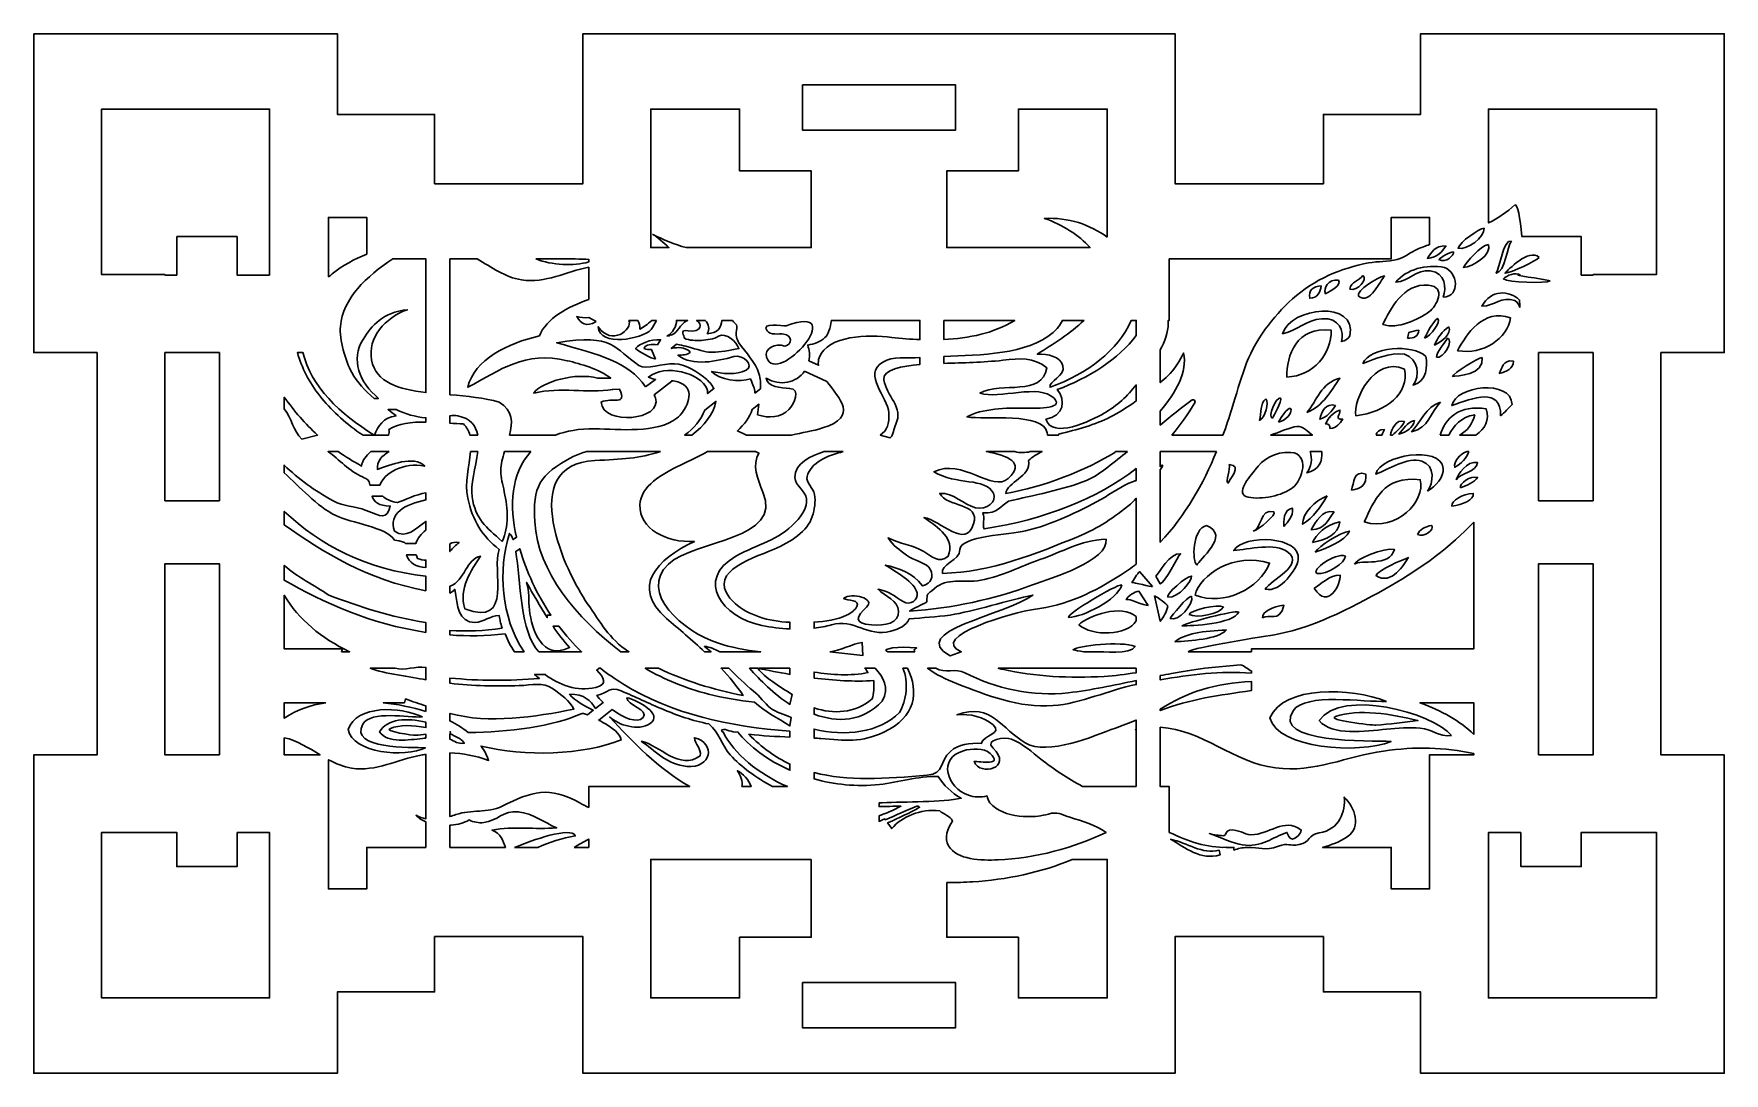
# Model space of a CAD drawing. Header units: centimetres. Extents: x -27 to -18.04, y -2.82 to 2.69.
import ezdxf

# ---------------------------------------------------------------- set-up
doc = ezdxf.new("R2010")
doc.units = ezdxf.units.CM
doc.header["$MEASUREMENT"] = 0
doc.layers.add('layer 1', color=7, linetype='Continuous')

msp = doc.modelspace()

# ---------------------------------------------------------------- linework, layer by layer
at = {"layer": 'layer 1', "color": 250, "lineweight": 30}
for points, knots in [([(-26.99914, 2.68806), (-26.99914, 2.68806), (-25.39013, 2.68806), (-25.39013, 2.68806), (-25.39013, 2.68806), (-25.39013, 2.68806), (-25.39013, 2.26045), (-25.39013, 2.26045), (-25.39013, 2.26045), (-25.39013, 2.26045), (-24.87465, 2.26045), (-24.87465, 2.26045), (-24.87465, 2.26045), (-24.87465, 2.26045), (-24.87465, 1.89366), (-24.87465, 1.89366), (-24.87465, 1.89366), (-24.87465, 1.89366), (-24.08787, 1.89366), (-24.08787, 1.89366), (-24.08787, 1.89366), (-24.08787, 1.89366), (-24.08787, 2.68806), (-24.08787, 2.68806), (-24.08787, 2.68806), (-24.08787, 2.68806), (-22.51874, 2.68806), (-22.51874, 2.68806), (-22.51874, 2.68806), (-22.51874, 2.68806), (-20.94961, 2.68806), (-20.94961, 2.68806), (-20.94961, 2.68806), (-20.94961, 2.68806), (-20.94961, 1.89366), (-20.94961, 1.89366), (-20.94961, 1.89366), (-20.94961, 1.89366), (-20.16283, 1.89366), (-20.16283, 1.89366), (-20.16283, 1.89366), (-20.16283, 1.89366), (-20.16283, 2.26045), (-20.16283, 2.26045), (-20.16283, 2.26045), (-20.16283, 2.26045), (-19.64735, 2.26045), (-19.64735, 2.26045), (-19.64735, 2.26045), (-19.64735, 2.26045), (-19.64735, 2.68806), (-19.64735, 2.68806), (-19.64735, 2.68806), (-19.64735, 2.68806), (-18.03834, 2.68806), (-18.03834, 2.68806), (-18.03834, 2.68806), (-18.03834, 2.68806), (-18.03834, 0.99855), (-18.03834, 0.99855), (-18.03834, 0.99855), (-18.03834, 0.99855), (-18.37393, 0.99855), (-18.37393, 0.99855), (-18.37393, 0.99855), (-18.37393, 0.99855), (-18.37393, -1.13364), (-18.37393, -1.13364), (-18.37393, -1.13364), (-18.37393, -1.13364), (-18.03834, -1.13364), (-18.03834, -1.13364), (-18.03834, -1.13364), (-18.03834, -1.13364), (-18.03834, -2.82063), (-18.03834, -2.82063), (-18.03834, -2.82063), (-18.03834, -2.82063), (-19.64735, -2.82063), (-19.64735, -2.82063), (-19.64735, -2.82063), (-19.64735, -2.82063), (-19.64735, -2.38999), (-19.64735, -2.38999), (-19.64735, -2.38999), (-19.64735, -2.38999), (-20.16283, -2.38999), (-20.16283, -2.38999), (-20.16283, -2.38999), (-20.16283, -2.38999), (-20.16283, -2.09663), (-20.16283, -2.09663), (-20.16283, -2.09663), (-20.16283, -2.09663), (-20.94961, -2.09663), (-20.94961, -2.09663), (-20.94961, -2.09663), (-20.94961, -2.09663), (-20.94961, -2.82063), (-20.94961, -2.82063), (-20.94961, -2.82063), (-20.94961, -2.82063), (-22.51874, -2.82063), (-22.51874, -2.82063), (-22.51874, -2.82063), (-22.51874, -2.82063), (-24.08787, -2.82063), (-24.08787, -2.82063), (-24.08787, -2.82063), (-24.08787, -2.82063), (-24.08787, -2.09663), (-24.08787, -2.09663), (-24.08787, -2.09663), (-24.08787, -2.09663), (-24.87465, -2.09663), (-24.87465, -2.09663), (-24.87465, -2.09663), (-24.87465, -2.09663), (-24.87465, -2.38999), (-24.87465, -2.38999), (-24.87465, -2.38999), (-24.87465, -2.38999), (-25.39013, -2.38999), (-25.39013, -2.38999), (-25.39013, -2.38999), (-25.39013, -2.38999), (-25.39013, -2.82063), (-25.39013, -2.82063), (-25.39013, -2.82063), (-25.39013, -2.82063), (-26.99914, -2.82063), (-26.99914, -2.82063), (-26.99914, -2.82063), (-26.99914, -2.82063), (-26.99914, -1.13364), (-26.99914, -1.13364), (-26.99914, -1.13364), (-26.99914, -1.13364), (-26.66355, -1.13364), (-26.66355, -1.13364), (-26.66355, -1.13364), (-26.66355, -1.13364), (-26.66355, 0.99855), (-26.66355, 0.99855), (-26.66355, 0.99855), (-26.66355, 0.99855), (-26.99914, 0.99855), (-26.99914, 0.99855), (-26.99914, 0.99855), (-26.99914, 0.99855), (-26.99914, 2.68806), (-26.99914, 2.68806)], [0, 0, 0, 0, 0.025641, 0.025641, 0.025641, 0.025641, 0.0512821, 0.0512821, 0.0512821, 0.0512821, 0.0769231, 0.0769231, 0.0769231, 0.0769231, 0.1025641, 0.1025641, 0.1025641, 0.1025641, 0.1282051, 0.1282051, 0.1282051, 0.1282051, 0.1538462, 0.1538462, 0.1538462, 0.1538462, 0.1794872, 0.1794872, 0.1794872, 0.1794872, 0.2051282, 0.2051282, 0.2051282, 0.2051282, 0.2307692, 0.2307692, 0.2307692, 0.2307692, 0.2564103, 0.2564103, 0.2564103, 0.2564103, 0.2820513, 0.2820513, 0.2820513, 0.2820513, 0.3076923, 0.3076923, 0.3076923, 0.3076923, 0.3333333, 0.3333333, 0.3333333, 0.3333333, 0.3589744, 0.3589744, 0.3589744, 0.3589744, 0.3846154, 0.3846154, 0.3846154, 0.3846154, 0.4102564, 0.4102564, 0.4102564, 0.4102564, 0.4358974, 0.4358974, 0.4358974, 0.4358974, 0.4615385, 0.4615385, 0.4615385, 0.4615385, 0.4871795, 0.4871795, 0.4871795, 0.4871795, 0.5128205, 0.5128205, 0.5128205, 0.5128205, 0.5384615, 0.5384615, 0.5384615, 0.5384615, 0.5641026, 0.5641026, 0.5641026, 0.5641026, 0.5897436, 0.5897436, 0.5897436, 0.5897436, 0.6153846, 0.6153846, 0.6153846, 0.6153846, 0.6410256, 0.6410256, 0.6410256, 0.6410256, 0.6666667, 0.6666667, 0.6666667, 0.6666667, 0.6923077, 0.6923077, 0.6923077, 0.6923077, 0.7179487, 0.7179487, 0.7179487, 0.7179487, 0.7435897, 0.7435897, 0.7435897, 0.7435897, 0.7692308, 0.7692308, 0.7692308, 0.7692308, 0.7948718, 0.7948718, 0.7948718, 0.7948718, 0.8205128, 0.8205128, 0.8205128, 0.8205128, 0.8461538, 0.8461538, 0.8461538, 0.8461538, 0.8717949, 0.8717949, 0.8717949, 0.8717949, 0.8974359, 0.8974359, 0.8974359, 0.8974359, 0.9230769, 0.9230769, 0.9230769, 0.9230769, 0.9487179, 0.9487179, 0.9487179, 0.9487179, 1, 1, 1, 1]), ([(-22.9245, 2.41735), (-22.9245, 2.41735), (-22.11298, 2.41735), (-22.11298, 2.41735), (-22.11298, 2.41735), (-22.11298, 2.41735), (-22.11298, 2.17806), (-22.11298, 2.17806), (-22.11298, 2.17806), (-22.11298, 2.17806), (-22.9245, 2.17806), (-22.9245, 2.17806), (-22.9245, 2.17806), (-22.9245, 2.17806), (-22.9245, 2.41735), (-22.9245, 2.41735)], [0, 0, 0, 0, 0.2, 0.2, 0.2, 0.2, 0.4, 0.4, 0.4, 0.4, 0.6, 0.6, 0.6, 0.6, 1, 1, 1, 1]), ([(-26.24163, 1.61296), (-26.24163, 1.61296), (-25.92144, 1.61296), (-25.92144, 1.61296), (-25.92144, 1.61296), (-25.92144, 1.61296), (-25.92144, 1.4094), (-25.92144, 1.4094), (-25.92144, 1.4094), (-25.92144, 1.4094), (-25.75015, 1.4094), (-25.75015, 1.4094), (-25.75015, 1.4094), (-25.75015, 1.4094), (-25.75015, 1.91506), (-25.75015, 1.91506), (-25.75015, 1.91506), (-25.75015, 1.91506), (-25.74947, 1.91506), (-25.74947, 1.91506), (-25.74947, 1.91506), (-25.74947, 1.91506), (-25.74947, 2.2891), (-25.74947, 2.2891), (-25.74947, 2.2891), (-25.74947, 2.2891), (-26.6398, 2.2891), (-26.6398, 2.2891), (-26.6398, 2.2891), (-26.6398, 2.2891), (-26.6398, 1.41223), (-26.6398, 1.41223), (-26.6398, 1.41223), (-26.6398, 1.41223), (-26.30421, 1.41223), (-26.30421, 1.41223), (-26.30421, 1.41223), (-26.30421, 1.41223), (-26.30421, 1.4094), (-26.30421, 1.4094), (-26.30421, 1.4094), (-26.30421, 1.4094), (-26.24163, 1.4094), (-26.24163, 1.4094), (-26.24163, 1.4094), (-26.24163, 1.4094), (-26.24163, 1.61296), (-26.24163, 1.61296)], [0, 0, 0, 0, 0.0769231, 0.0769231, 0.0769231, 0.0769231, 0.1538462, 0.1538462, 0.1538462, 0.1538462, 0.2307692, 0.2307692, 0.2307692, 0.2307692, 0.3076923, 0.3076923, 0.3076923, 0.3076923, 0.3846154, 0.3846154, 0.3846154, 0.3846154, 0.4615385, 0.4615385, 0.4615385, 0.4615385, 0.5384615, 0.5384615, 0.5384615, 0.5384615, 0.6153846, 0.6153846, 0.6153846, 0.6153846, 0.6923077, 0.6923077, 0.6923077, 0.6923077, 0.7692308, 0.7692308, 0.7692308, 0.7692308, 0.8461538, 0.8461538, 0.8461538, 0.8461538, 1, 1, 1, 1]), ([(-23.54045, 1.55508), (-23.60322, 1.57126), (-23.66168, 1.59703), (-23.71788, 1.62504), (-23.71788, 1.62504), (-23.6972, 1.61561), (-23.65854, 1.57766), (-23.63201, 1.55508), (-23.63201, 1.55508), (-23.63201, 1.55508), (-23.72852, 1.55508), (-23.72852, 1.55508), (-23.72852, 1.55508), (-23.72852, 1.77542), (-23.72852, 2.06906), (-23.72852, 2.2891), (-23.72852, 2.2891), (-23.72852, 2.2891), (-23.25814, 2.2891), (-23.25814, 2.2891), (-23.25814, 2.2891), (-23.25814, 2.2891), (-23.25814, 1.9616), (-23.25814, 1.9616), (-23.25814, 1.9616), (-23.25814, 1.9616), (-22.87808, 1.9616), (-22.87808, 1.9616), (-22.87808, 1.9616), (-22.87808, 1.9616), (-22.87808, 1.55508), (-22.87808, 1.55508), (-22.87808, 1.55508), (-22.87808, 1.55508), (-23.54045, 1.55508), (-23.54045, 1.55508)], [0, 0, 0, 0, 0.1, 0.1, 0.1, 0.1, 0.2, 0.2, 0.2, 0.2, 0.3, 0.3, 0.3, 0.3, 0.4, 0.4, 0.4, 0.4, 0.5, 0.5, 0.5, 0.5, 0.6, 0.6, 0.6, 0.6, 0.7, 0.7, 0.7, 0.7, 0.8, 0.8, 0.8, 0.8, 1, 1, 1, 1]), ([(-21.30895, 1.61069), (-21.39802, 1.67624), (-21.51575, 1.71633), (-21.64188, 1.70973), (-21.64188, 1.70973), (-21.54667, 1.67548), (-21.45835, 1.62213), (-21.39995, 1.55508), (-21.39995, 1.55508), (-21.39995, 1.55508), (-22.1594, 1.55508), (-22.1594, 1.55508), (-22.1594, 1.55508), (-22.1594, 1.55508), (-22.1594, 1.9616), (-22.1594, 1.9616), (-22.1594, 1.9616), (-22.1594, 1.9616), (-21.77934, 1.9616), (-21.77934, 1.9616), (-21.77934, 1.9616), (-21.77934, 1.9616), (-21.77934, 2.2891), (-21.77934, 2.2891), (-21.77934, 2.2891), (-21.77934, 2.2891), (-21.30895, 2.2891), (-21.30895, 2.2891), (-21.30895, 2.2891), (-21.30895, 2.08757), (-21.30895, 1.81247), (-21.30895, 1.61069)], [0, 0, 0, 0, 0.1111111, 0.1111111, 0.1111111, 0.1111111, 0.2222222, 0.2222222, 0.2222222, 0.2222222, 0.3333333, 0.3333333, 0.3333333, 0.3333333, 0.4444444, 0.4444444, 0.4444444, 0.4444444, 0.5555556, 0.5555556, 0.5555556, 0.5555556, 0.6666667, 0.6666667, 0.6666667, 0.6666667, 0.7777778, 0.7777778, 0.7777778, 0.7777778, 1, 1, 1, 1]), ([(-19.14763, 1.78232), (-19.19004, 1.74159), (-19.23715, 1.71093), (-19.28732, 1.68586), (-19.28732, 1.68586), (-19.28732, 1.68586), (-19.28732, 1.91506), (-19.28732, 1.91506), (-19.28732, 1.91506), (-19.28732, 1.91506), (-19.28801, 1.91506), (-19.28801, 1.91506), (-19.28801, 1.91506), (-19.28801, 1.91506), (-19.28801, 2.2891), (-19.28801, 2.2891), (-19.28801, 2.2891), (-19.28801, 2.2891), (-18.39768, 2.2891), (-18.39768, 2.2891), (-18.39768, 2.2891), (-18.39768, 2.2891), (-18.39768, 1.41223), (-18.39768, 1.41223), (-18.39768, 1.41223), (-18.39768, 1.41223), (-18.73327, 1.41223), (-18.73327, 1.41223), (-18.73327, 1.41223), (-18.73327, 1.41223), (-18.73327, 1.4094), (-18.73327, 1.4094), (-18.73327, 1.4094), (-18.73327, 1.4094), (-18.79585, 1.4094), (-18.79585, 1.4094), (-18.79585, 1.4094), (-18.79585, 1.4094), (-18.79585, 1.61296), (-18.79585, 1.61296), (-18.79585, 1.61296), (-18.79585, 1.61296), (-19.11017, 1.61296), (-19.11017, 1.61296), (-19.11017, 1.61296), (-19.12055, 1.71656), (-19.13306, 1.78483), (-19.14763, 1.78232)], [0, 0, 0, 0, 0.0769231, 0.0769231, 0.0769231, 0.0769231, 0.1538462, 0.1538462, 0.1538462, 0.1538462, 0.2307692, 0.2307692, 0.2307692, 0.2307692, 0.3076923, 0.3076923, 0.3076923, 0.3076923, 0.3846154, 0.3846154, 0.3846154, 0.3846154, 0.4615385, 0.4615385, 0.4615385, 0.4615385, 0.5384615, 0.5384615, 0.5384615, 0.5384615, 0.6153846, 0.6153846, 0.6153846, 0.6153846, 0.6923077, 0.6923077, 0.6923077, 0.6923077, 0.7692308, 0.7692308, 0.7692308, 0.7692308, 0.8461538, 0.8461538, 0.8461538, 0.8461538, 1, 1, 1, 1]), ([(-25.23399, 1.5204), (-25.30073, 1.49484), (-25.36196, 1.45917), (-25.41682, 1.41591), (-25.41682, 1.41591), (-25.42356, 1.41058), (-25.43004, 1.40533), (-25.43628, 1.40012), (-25.43628, 1.40012), (-25.43628, 1.40012), (-25.43628, 1.4094), (-25.43628, 1.4094), (-25.43628, 1.4094), (-25.43628, 1.4094), (-25.43763, 1.4094), (-25.43763, 1.4094), (-25.43763, 1.4094), (-25.43763, 1.4094), (-25.43763, 1.7146), (-25.43763, 1.7146), (-25.43763, 1.7146), (-25.43763, 1.7146), (-25.23399, 1.7146), (-25.23399, 1.7146), (-25.23399, 1.7146), (-25.23399, 1.7146), (-25.23399, 1.5204), (-25.23399, 1.5204)], [0, 0, 0, 0, 0.125, 0.125, 0.125, 0.125, 0.25, 0.25, 0.25, 0.25, 0.375, 0.375, 0.375, 0.375, 0.5, 0.5, 0.5, 0.5, 0.625, 0.625, 0.625, 0.625, 0.75, 0.75, 0.75, 0.75, 1, 1, 1, 1]), ([(-20.96667, 0.56127), (-20.96667, 0.56127), (-20.69544, 0.56127), (-20.69544, 0.56127), (-20.69544, 0.56127), (-20.67815, 0.60827), (-20.66248, 0.65502), (-20.64814, 0.70097), (-20.64814, 0.70097), (-20.59956, 0.85655), (-20.57389, 0.98296), (-20.47081, 1.12299), (-20.47081, 1.12299), (-20.38684, 1.23704), (-20.28057, 1.34185), (-20.13431, 1.40815), (-20.13431, 1.40815), (-20.0684, 1.43803), (-19.99691, 1.4595), (-19.9233, 1.47381), (-19.9233, 1.47381), (-19.87302, 1.48359), (-19.82091, 1.47891), (-19.77121, 1.49197), (-19.77121, 1.49197), (-19.73103, 1.50252), (-19.70178, 1.53108), (-19.66474, 1.54641), (-19.66474, 1.54641), (-19.64317, 1.55534), (-19.62151, 1.56355), (-19.59985, 1.57132), (-19.59985, 1.57132), (-19.59985, 1.57132), (-19.59985, 1.7146), (-19.59985, 1.7146), (-19.59985, 1.7146), (-19.59985, 1.7146), (-19.80349, 1.7146), (-19.80349, 1.7146), (-19.80349, 1.7146), (-19.80349, 1.7146), (-19.80349, 1.49471), (-19.80349, 1.49471), (-19.80349, 1.49471), (-19.80349, 1.49471), (-20.98023, 1.49471), (-20.98023, 1.49471), (-20.98023, 1.49471), (-20.98023, 1.49471), (-20.98023, 1.16869), (-20.98023, 1.16869), (-20.98023, 1.16869), (-20.98023, 1.16869), (-20.98534, 1.16869), (-20.98534, 1.16869), (-20.98534, 1.16869), (-20.98516, 1.16328), (-20.98514, 1.15861), (-20.98527, 1.15486), (-20.98527, 1.15486), (-20.98705, 1.10354), (-21.00364, 1.05702), (-21.02752, 1.01233), (-21.02752, 1.01233), (-21.02752, 1.01233), (-21.02752, 0.83978), (-21.02752, 0.83978), (-21.02752, 0.83978), (-21.0133, 0.85182), (-20.99997, 0.86364), (-20.98791, 0.87497), (-20.98791, 0.87497), (-20.9524, 0.90839), (-20.92154, 0.95705), (-20.90426, 0.99596), (-20.90426, 0.99596), (-20.88216, 0.89706), (-20.94494, 0.78652), (-21.02752, 0.68881), (-21.02752, 0.68881), (-21.02752, 0.68881), (-21.02752, 0.61418), (-21.02752, 0.61418), (-21.02752, 0.61418), (-20.97182, 0.66099), (-20.91624, 0.70716), (-20.85863, 0.74796), (-20.85863, 0.74796), (-20.8457, 0.75018), (-20.84428, 0.74323), (-20.84342, 0.73586), (-20.84342, 0.73586), (-20.87884, 0.67399), (-20.92004, 0.61573), (-20.96667, 0.56127)], [0, 0, 0, 0, 0.04, 0.04, 0.04, 0.04, 0.08, 0.08, 0.08, 0.08, 0.12, 0.12, 0.12, 0.12, 0.16, 0.16, 0.16, 0.16, 0.2, 0.2, 0.2, 0.2, 0.24, 0.24, 0.24, 0.24, 0.28, 0.28, 0.28, 0.28, 0.32, 0.32, 0.32, 0.32, 0.36, 0.36, 0.36, 0.36, 0.4, 0.4, 0.4, 0.4, 0.44, 0.44, 0.44, 0.44, 0.48, 0.48, 0.48, 0.48, 0.52, 0.52, 0.52, 0.52, 0.56, 0.56, 0.56, 0.56, 0.6, 0.6, 0.6, 0.6, 0.64, 0.64, 0.64, 0.64, 0.68, 0.68, 0.68, 0.68, 0.72, 0.72, 0.72, 0.72, 0.76, 0.76, 0.76, 0.76, 0.8, 0.8, 0.8, 0.8, 0.84, 0.84, 0.84, 0.84, 0.88, 0.88, 0.88, 0.88, 0.92, 0.92, 0.92, 0.92, 1, 1, 1, 1]), ([(-19.3105, 1.6572), (-19.3105, 1.61149), (-19.39902, 1.5397), (-19.44868, 1.55113), (-19.44868, 1.55113), (-19.44154, 1.58434), (-19.33825, 1.65651), (-19.3105, 1.6572)], [0, 0, 0, 0, 0.3333333, 0.3333333, 0.3333333, 0.3333333, 1, 1, 1, 1]), ([(-19.51266, 1.56456), (-19.53408, 1.53322), (-19.55816, 1.50397), (-19.6115, 1.49801), (-19.6115, 1.49801), (-19.59178, 1.53071), (-19.57197, 1.56334), (-19.51266, 1.56456)], [0, 0, 0, 0, 0.3333333, 0.3333333, 0.3333333, 0.3333333, 1, 1, 1, 1]), ([(-19.47271, 1.53281), (-19.47162, 1.51378), (-19.51219, 1.46874), (-19.55068, 1.49197), (-19.55068, 1.49197), (-19.54089, 1.50234), (-19.495, 1.5324), (-19.47271, 1.53281)], [0, 0, 0, 0, 0.3333333, 0.3333333, 0.3333333, 0.3333333, 1, 1, 1, 1]), ([(-19.28848, 1.57171), (-19.26439, 1.51812), (-19.37357, 1.45217), (-19.42093, 1.45022), (-19.42093, 1.45022), (-19.40323, 1.47849), (-19.33195, 1.56395), (-19.28848, 1.57171)], [0, 0, 0, 0, 0.3333333, 0.3333333, 0.3333333, 0.3333333, 1, 1, 1, 1]), ([(-19.16618, 1.5891), (-19.18936, 1.56319), (-19.19919, 1.42611), (-19.24649, 1.41938), (-19.24649, 1.41938), (-19.22779, 1.44602), (-19.20955, 1.60181), (-19.16618, 1.5891)], [0, 0, 0, 0, 0.3333333, 0.3333333, 0.3333333, 0.3333333, 1, 1, 1, 1]), ([(-19.01926, 1.50288), (-19.03243, 1.48515), (-19.16809, 1.42154), (-19.20088, 1.41938), (-19.20088, 1.41938), (-19.1853, 1.43369), (-19.07537, 1.55409), (-19.01926, 1.50288)], [0, 0, 0, 0, 0.3333333, 0.3333333, 0.3333333, 0.3333333, 1, 1, 1, 1]), ([(-25.19532, 0.75607), (-25.19532, 0.75607), (-25.17201, 0.75607), (-25.17201, 0.75607), (-25.17201, 0.75607), (-25.27274, 0.84004), (-25.32106, 0.96113), (-25.25398, 1.06855), (-25.25398, 1.06855), (-25.20796, 1.14223), (-25.14877, 1.2115), (-25.01823, 1.22582), (-25.01823, 1.22582), (-25.13759, 1.18548), (-25.23023, 1.07472), (-25.20835, 0.95967), (-25.20835, 0.95967), (-25.18529, 0.83847), (-25.06556, 0.80405), (-24.92069, 0.78698), (-24.92069, 0.78698), (-24.92069, 0.78698), (-24.92069, 1.49471), (-24.92069, 1.49471), (-24.92069, 1.49471), (-24.92069, 1.49471), (-25.0967, 1.49471), (-25.0967, 1.49471), (-25.0967, 1.49471), (-25.23719, 1.40242), (-25.35925, 1.28594), (-25.37421, 1.13751), (-25.37421, 1.13751), (-25.38122, 1.068), (-25.34681, 0.95509), (-25.31335, 0.89299), (-25.31335, 0.89299), (-25.28536, 0.84109), (-25.24282, 0.79701), (-25.19532, 0.75607)], [0, 0, 0, 0, 0.0909091, 0.0909091, 0.0909091, 0.0909091, 0.1818182, 0.1818182, 0.1818182, 0.1818182, 0.2727273, 0.2727273, 0.2727273, 0.2727273, 0.3636364, 0.3636364, 0.3636364, 0.3636364, 0.4545455, 0.4545455, 0.4545455, 0.4545455, 0.5454545, 0.5454545, 0.5454545, 0.5454545, 0.6363636, 0.6363636, 0.6363636, 0.6363636, 0.7272727, 0.7272727, 0.7272727, 0.7272727, 0.8181818, 0.8181818, 0.8181818, 0.8181818, 1, 1, 1, 1]), ([(-24.47707, 0.56127), (-24.47707, 0.56127), (-24.23405, 0.56127), (-24.23405, 0.56127), (-24.23405, 0.56127), (-24.1774, 0.58328), (-24.10864, 0.59535), (-24.02617, 0.59452), (-24.02617, 0.59452), (-23.89262, 0.59317), (-23.69867, 0.56819), (-23.59117, 0.6503), (-23.59117, 0.6503), (-23.54346, 0.68675), (-23.49234, 0.78635), (-23.55439, 0.82895), (-23.55439, 0.82895), (-23.573, 0.84173), (-23.59527, 0.84661), (-23.6187, 0.84903), (-23.6187, 0.84903), (-23.6187, 0.84903), (-23.61747, 0.84744), (-23.61747, 0.84744), (-23.61747, 0.84744), (-23.61747, 0.84744), (-23.71039, 0.77518), (-23.71039, 0.77518), (-23.71039, 0.77518), (-23.70804, 0.76953), (-23.70586, 0.7638), (-23.70391, 0.75801), (-23.70391, 0.75801), (-23.66424, 0.64039), (-23.98192, 0.60861), (-23.99164, 0.73586), (-23.99164, 0.73586), (-23.93098, 0.76468), (-23.85274, 0.71429), (-23.89358, 0.80443), (-23.89358, 0.80443), (-23.89358, 0.80443), (-23.93159, 0.80378), (-23.93159, 0.80378), (-23.93159, 0.80378), (-23.93134, 0.80332), (-23.93106, 0.80287), (-23.93081, 0.8024), (-23.93081, 0.8024), (-24.06519, 0.78287), (-24.20548, 0.81672), (-24.34905, 0.78424), (-24.34905, 0.78424), (-24.30532, 0.84396), (-24.12397, 0.89592), (-24.01088, 0.86215), (-24.01088, 0.86215), (-24.01088, 0.86215), (-23.94067, 0.86334), (-23.94067, 0.86334), (-23.94067, 0.86334), (-24.00029, 0.90903), (-24.10115, 0.93918), (-24.17098, 0.95544), (-24.17098, 0.95544), (-24.3991, 1.00852), (-24.52525, 0.9069), (-24.69885, 0.81449), (-24.69885, 0.81449), (-24.66375, 0.96171), (-24.48763, 1.04904), (-24.31864, 1.08669), (-24.31864, 1.08669), (-24.28318, 1.17958), (-24.16764, 1.24152), (-24.05725, 1.27994), (-24.05725, 1.27994), (-24.05725, 1.27994), (-24.05725, 1.45106), (-24.05725, 1.45106), (-24.05725, 1.45106), (-24.17808, 1.42811), (-24.28461, 1.36406), (-24.41385, 1.38404), (-24.41385, 1.38404), (-24.50037, 1.39742), (-24.57308, 1.45173), (-24.64841, 1.49471), (-24.64841, 1.49471), (-24.64841, 1.49471), (-24.79319, 1.49471), (-24.79319, 1.49471), (-24.79319, 1.49471), (-24.79319, 1.49471), (-24.79319, 0.77508), (-24.79319, 0.77508), (-24.79319, 0.77508), (-24.7028, 0.76754), (-24.61071, 0.7592), (-24.53157, 0.73586), (-24.53157, 0.73586), (-24.4584, 0.68929), (-24.45934, 0.62798), (-24.47707, 0.56127)], [0, 0, 0, 0, 0.037037, 0.037037, 0.037037, 0.037037, 0.0740741, 0.0740741, 0.0740741, 0.0740741, 0.1111111, 0.1111111, 0.1111111, 0.1111111, 0.1481481, 0.1481481, 0.1481481, 0.1481481, 0.1851852, 0.1851852, 0.1851852, 0.1851852, 0.2222222, 0.2222222, 0.2222222, 0.2222222, 0.2592593, 0.2592593, 0.2592593, 0.2592593, 0.2962963, 0.2962963, 0.2962963, 0.2962963, 0.3333333, 0.3333333, 0.3333333, 0.3333333, 0.3703704, 0.3703704, 0.3703704, 0.3703704, 0.4074074, 0.4074074, 0.4074074, 0.4074074, 0.4444444, 0.4444444, 0.4444444, 0.4444444, 0.4814815, 0.4814815, 0.4814815, 0.4814815, 0.5185185, 0.5185185, 0.5185185, 0.5185185, 0.5555556, 0.5555556, 0.5555556, 0.5555556, 0.5925926, 0.5925926, 0.5925926, 0.5925926, 0.6296296, 0.6296296, 0.6296296, 0.6296296, 0.6666667, 0.6666667, 0.6666667, 0.6666667, 0.7037037, 0.7037037, 0.7037037, 0.7037037, 0.7407407, 0.7407407, 0.7407407, 0.7407407, 0.7777778, 0.7777778, 0.7777778, 0.7777778, 0.8148148, 0.8148148, 0.8148148, 0.8148148, 0.8518519, 0.8518519, 0.8518519, 0.8518519, 0.8888889, 0.8888889, 0.8888889, 0.8888889, 0.9259259, 0.9259259, 0.9259259, 0.9259259, 1, 1, 1, 1]), ([(-24.12987, 1.49471), (-24.10278, 1.49349), (-24.07763, 1.49306), (-24.05725, 1.49274), (-24.05725, 1.49274), (-24.05725, 1.49274), (-24.05725, 1.47877), (-24.05725, 1.47877), (-24.05725, 1.47877), (-24.13475, 1.45688), (-24.2535, 1.46099), (-24.33698, 1.49471), (-24.33698, 1.49471), (-24.33698, 1.49471), (-24.12987, 1.49471), (-24.12987, 1.49471)], [0, 0, 0, 0, 0.2, 0.2, 0.2, 0.2, 0.4, 0.4, 0.4, 0.4, 0.6, 0.6, 0.6, 0.6, 1, 1, 1, 1]), ([(-19.52026, 1.44962), (-19.4526, 1.42602), (-19.4335, 1.29605), (-19.52785, 1.29235), (-19.52785, 1.29235), (-19.51137, 1.34209), (-19.51449, 1.4211), (-19.59629, 1.43148), (-19.59629, 1.43148), (-19.67083, 1.44093), (-19.71001, 1.37694), (-19.77881, 1.37098), (-19.77881, 1.37098), (-19.72394, 1.43999), (-19.61849, 1.46904), (-19.52026, 1.44962)], [0, 0, 0, 0, 0.2, 0.2, 0.2, 0.2, 0.4, 0.4, 0.4, 0.4, 0.6, 0.6, 0.6, 0.6, 1, 1, 1, 1]), ([(-20.17424, 1.35284), (-20.18064, 1.31963), (-20.19029, 1.289), (-20.23507, 1.28631), (-20.23507, 1.28631), (-20.24371, 1.33149), (-20.21686, 1.34844), (-20.17424, 1.35284)], [0, 0, 0, 0, 0.3333333, 0.3333333, 0.3333333, 0.3333333, 1, 1, 1, 1]), ([(-20.08299, 1.38308), (-20.06643, 1.35), (-20.12479, 1.32892), (-20.15143, 1.3105), (-20.15143, 1.3105), (-20.16445, 1.33917), (-20.1379, 1.38835), (-20.08299, 1.38308)], [0, 0, 0, 0, 0.3333333, 0.3333333, 0.3333333, 0.3333333, 1, 1, 1, 1]), ([(-19.95371, 1.40729), (-19.92607, 1.38971), (-19.98085, 1.32), (-20.02215, 1.3347), (-20.02215, 1.3347), (-20.01911, 1.3747), (-19.97128, 1.37892), (-19.95371, 1.40729)], [0, 0, 0, 0, 0.3333333, 0.3333333, 0.3333333, 0.3333333, 1, 1, 1, 1]), ([(-19.83817, 1.40488), (-19.86126, 1.38292), (-19.91672, 1.24706), (-19.97651, 1.29841), (-19.97651, 1.29841), (-19.99101, 1.32623), (-19.87713, 1.39946), (-19.83817, 1.40488)], [0, 0, 0, 0, 0.3333333, 0.3333333, 0.3333333, 0.3333333, 1, 1, 1, 1]), ([(-19.60538, 1.35568), (-19.51006, 1.34721), (-19.56123, 1.24446), (-19.60391, 1.21372), (-19.60391, 1.21372), (-19.6605, 1.17295), (-19.76795, 1.12185), (-19.84725, 1.14717), (-19.84725, 1.14717), (-19.81131, 1.2263), (-19.7392, 1.36759), (-19.60538, 1.35568)], [0, 0, 0, 0, 0.25, 0.25, 0.25, 0.25, 0.5, 0.5, 0.5, 0.5, 1, 1, 1, 1]), ([(-18.96083, 1.37851), (-18.98149, 1.36345), (-19.18829, 1.3698), (-19.20847, 1.38914), (-19.20847, 1.38914), (-19.19133, 1.4062), (-19.14353, 1.42826), (-19.11962, 1.4094), (-19.11962, 1.4094), (-19.11962, 1.4094), (-19.13183, 1.4094), (-19.13183, 1.4094), (-19.13183, 1.4094), (-19.13141, 1.40357), (-18.96124, 1.38439), (-18.96083, 1.37851)], [0, 0, 0, 0, 0.2, 0.2, 0.2, 0.2, 0.4, 0.4, 0.4, 0.4, 0.6, 0.6, 0.6, 0.6, 1, 1, 1, 1]), ([(-23.01068, 1.14113), (-22.66475, 1.26716), (-23.05948, 0.80773), (-23.11494, 0.9744), (-23.11494, 0.9744), (-23.12891, 1.01633), (-23.06832, 1.05193), (-23.01828, 1.03225), (-23.01828, 1.03225), (-22.97617, 1.03985), (-22.97809, 1.09323), (-23.02398, 1.09699), (-23.02398, 1.09699), (-23.04983, 1.0991), (-23.09573, 1.09036), (-23.11163, 1.11323), (-23.11163, 1.11323), (-23.1458, 1.1624), (-23.03317, 1.13767), (-23.01068, 1.14113)], [0, 0, 0, 0, 0.1666667, 0.1666667, 0.1666667, 0.1666667, 0.3333333, 0.3333333, 0.3333333, 0.3333333, 0.5, 0.5, 0.5, 0.5, 0.6666667, 0.6666667, 0.6666667, 0.6666667, 1, 1, 1, 1]), ([(-20.02215, 1.08669), (-20.03217, 1.0717), (-20.04738, 1.06162), (-20.06777, 1.05645), (-20.06777, 1.05645), (-20.05024, 1.11065), (-20.07791, 1.18479), (-20.17052, 1.17813), (-20.17052, 1.17813), (-20.25815, 1.17184), (-20.29668, 1.11431), (-20.37956, 1.09879), (-20.37956, 1.09879), (-20.33648, 1.23938), (-19.98392, 1.28173), (-20.02215, 1.08669)], [0, 0, 0, 0, 0.2, 0.2, 0.2, 0.2, 0.4, 0.4, 0.4, 0.4, 0.6, 0.6, 0.6, 0.6, 1, 1, 1, 1]), ([(-19.12097, 1.23665), (-19.12464, 1.25148), (-19.13156, 1.26484), (-19.14763, 1.27421), (-19.14763, 1.27421), (-19.21911, 1.29941), (-19.256, 1.24577), (-19.32254, 1.24396), (-19.32254, 1.24396), (-19.27679, 1.33485), (-19.17722, 1.32874), (-19.12328, 1.27725), (-19.12328, 1.27725), (-19.12249, 1.26375), (-19.12172, 1.2502), (-19.12097, 1.23665)], [0, 0, 0, 0, 0.2, 0.2, 0.2, 0.2, 0.4, 0.4, 0.4, 0.4, 0.6, 0.6, 0.6, 0.6, 1, 1, 1, 1]), ([(-24.01875, 1.16341), (-24.07155, 1.13072), (-24.09796, 1.15183), (-24.12092, 1.18952), (-24.12092, 1.18952), (-24.10078, 1.18385), (-24.07928, 1.18261), (-24.05725, 1.18424), (-24.05725, 1.18424), (-24.05725, 1.18424), (-24.01875, 1.16341), (-24.01875, 1.16341)], [0, 0, 0, 0, 0.25, 0.25, 0.25, 0.25, 0.5, 0.5, 0.5, 0.5, 1, 1, 1, 1]), ([(-23.69836, 1.16869), (-23.70846, 1.15239), (-23.71562, 1.13349), (-23.72734, 1.12057), (-23.72734, 1.12057), (-23.77321, 1.06998), (-24.00126, 1.02587), (-24.00685, 1.13509), (-24.00685, 1.13509), (-23.93637, 1.03129), (-23.82395, 1.12069), (-23.84439, 1.16869), (-23.84439, 1.16869), (-23.84439, 1.16869), (-23.79754, 1.16869), (-23.79754, 1.16869), (-23.79754, 1.16869), (-23.7896, 1.15594), (-23.78532, 1.14114), (-23.78633, 1.12299), (-23.78633, 1.12299), (-23.76733, 1.13113), (-23.74612, 1.15004), (-23.7235, 1.16869), (-23.7235, 1.16869), (-23.7235, 1.16869), (-23.69836, 1.16869), (-23.69836, 1.16869)], [0, 0, 0, 0, 0.125, 0.125, 0.125, 0.125, 0.25, 0.25, 0.25, 0.25, 0.375, 0.375, 0.375, 0.375, 0.5, 0.5, 0.5, 0.5, 0.625, 0.625, 0.625, 0.625, 0.75, 0.75, 0.75, 0.75, 1, 1, 1, 1]), ([(-23.63076, 1.08823), (-23.63076, 1.08823), (-23.62291, 1.09433), (-23.62291, 1.09433), (-23.62291, 1.09433), (-23.62291, 1.09433), (-23.62043, 1.09115), (-23.62043, 1.09115), (-23.62043, 1.09115), (-23.58108, 1.1056), (-23.57602, 1.14912), (-23.53716, 1.16674), (-23.53716, 1.16674), (-23.53558, 1.16746), (-23.53403, 1.16809), (-23.53249, 1.16869), (-23.53249, 1.16869), (-23.53249, 1.16869), (-23.59274, 1.16869), (-23.59274, 1.16869), (-23.59274, 1.16869), (-23.58906, 1.13977), (-23.61493, 1.10028), (-23.64184, 1.08669), (-23.64184, 1.08669), (-23.6379, 1.08699), (-23.63422, 1.08751), (-23.63076, 1.08823)], [0, 0, 0, 0, 0.125, 0.125, 0.125, 0.125, 0.25, 0.25, 0.25, 0.25, 0.375, 0.375, 0.375, 0.375, 0.5, 0.5, 0.5, 0.5, 0.625, 0.625, 0.625, 0.625, 0.75, 0.75, 0.75, 0.75, 1, 1, 1, 1]), ([(-23.17707, 0.78287), (-23.17707, 0.78287), (-23.14634, 0.80677), (-23.14634, 0.80677), (-23.14634, 0.80677), (-23.14562, 0.83354), (-23.14774, 0.86031), (-23.15517, 0.88707), (-23.15517, 0.88707), (-23.17229, 0.94879), (-23.22518, 0.99607), (-23.26161, 1.0504), (-23.26161, 1.0504), (-23.27445, 1.07068), (-23.27847, 1.09197), (-23.27373, 1.11425), (-23.27373, 1.11425), (-23.26735, 1.16066), (-23.28147, 1.14453), (-23.29542, 1.16869), (-23.29542, 1.16869), (-23.29542, 1.16869), (-23.3516, 1.16869), (-23.3516, 1.16869), (-23.3516, 1.16869), (-23.35367, 1.13304), (-23.3736, 1.10144), (-23.42893, 1.09879), (-23.42893, 1.09879), (-23.41488, 1.12287), (-23.42117, 1.14924), (-23.44019, 1.16869), (-23.44019, 1.16869), (-23.44019, 1.16869), (-23.48565, 1.16869), (-23.48565, 1.16869), (-23.48565, 1.16869), (-23.45379, 1.1524), (-23.45704, 1.10275), (-23.53119, 1.11452), (-23.53119, 1.11452), (-23.58043, 1.12234), (-23.54809, 1.08628), (-23.55059, 1.0746), (-23.55059, 1.0746), (-23.52432, 1.06239), (-23.4892, 1.06157), (-23.45989, 1.06328), (-23.45989, 1.06328), (-23.42928, 1.06506), (-23.39464, 1.07039), (-23.36912, 1.08505), (-23.36912, 1.08505), (-23.32904, 1.10807), (-23.27471, 1.05586), (-23.26161, 1.02015), (-23.26161, 1.02015), (-23.42306, 0.98992), (-23.40315, 0.99325), (-23.54299, 1.03225), (-23.54299, 1.03225), (-23.55606, 1.0359), (-23.57279, 1.03973), (-23.59155, 1.04308), (-23.59155, 1.04308), (-23.59155, 1.04308), (-23.61985, 1.02108), (-23.61985, 1.02108), (-23.61985, 1.02108), (-23.58321, 1.02796), (-23.54863, 1.02783), (-23.52016, 1.002), (-23.52016, 1.002), (-23.53346, 0.98352), (-23.56364, 0.9857), (-23.58449, 0.98486), (-23.58449, 0.98486), (-23.50612, 0.92263), (-23.37851, 0.95349), (-23.28901, 0.97701), (-23.28901, 0.97701), (-23.23531, 0.99112), (-23.17856, 0.92922), (-23.22316, 0.90519), (-23.22316, 0.90519), (-23.27417, 0.87772), (-23.35084, 0.8869), (-23.4061, 0.89917), (-23.4061, 0.89917), (-23.36554, 0.85219), (-23.25538, 0.83996), (-23.20078, 0.85933), (-23.20078, 0.85933), (-23.18576, 0.8218), (-23.17827, 0.81496), (-23.17707, 0.78287)], [0, 0, 0, 0, 0.04, 0.04, 0.04, 0.04, 0.08, 0.08, 0.08, 0.08, 0.12, 0.12, 0.12, 0.12, 0.16, 0.16, 0.16, 0.16, 0.2, 0.2, 0.2, 0.2, 0.24, 0.24, 0.24, 0.24, 0.28, 0.28, 0.28, 0.28, 0.32, 0.32, 0.32, 0.32, 0.36, 0.36, 0.36, 0.36, 0.4, 0.4, 0.4, 0.4, 0.44, 0.44, 0.44, 0.44, 0.48, 0.48, 0.48, 0.48, 0.52, 0.52, 0.52, 0.52, 0.56, 0.56, 0.56, 0.56, 0.6, 0.6, 0.6, 0.6, 0.64, 0.64, 0.64, 0.64, 0.68, 0.68, 0.68, 0.68, 0.72, 0.72, 0.72, 0.72, 0.76, 0.76, 0.76, 0.76, 0.8, 0.8, 0.8, 0.8, 0.84, 0.84, 0.84, 0.84, 0.88, 0.88, 0.88, 0.88, 0.92, 0.92, 0.92, 0.92, 1, 1, 1, 1]), ([(-22.88998, 0.95494), (-22.88998, 0.95494), (-22.83929, 0.93169), (-22.83929, 0.93169), (-22.83929, 0.93169), (-22.84153, 0.94518), (-22.84077, 0.95846), (-22.83584, 0.97144), (-22.83584, 0.97144), (-22.78948, 1.09333), (-22.57493, 1.09299), (-22.45132, 1.07928), (-22.45132, 1.07928), (-22.40013, 1.0736), (-22.3508, 1.06929), (-22.30227, 1.06718), (-22.30227, 1.06718), (-22.30227, 1.06718), (-22.30227, 1.16869), (-22.30227, 1.16869), (-22.30227, 1.16869), (-22.30227, 1.16869), (-22.51874, 1.16869), (-22.51874, 1.16869), (-22.51874, 1.16869), (-22.51874, 1.16869), (-22.77102, 1.16869), (-22.77102, 1.16869), (-22.77102, 1.16869), (-22.77622, 1.12862), (-22.78862, 1.09379), (-22.80555, 1.07777), (-22.80555, 1.07777), (-22.82871, 1.05585), (-22.86177, 1.04355), (-22.89662, 1.03831), (-22.89662, 1.03831), (-22.88718, 1.01134), (-22.88459, 0.98262), (-22.88998, 0.95494)], [0, 0, 0, 0, 0.0909091, 0.0909091, 0.0909091, 0.0909091, 0.1818182, 0.1818182, 0.1818182, 0.1818182, 0.2727273, 0.2727273, 0.2727273, 0.2727273, 0.3636364, 0.3636364, 0.3636364, 0.3636364, 0.4545455, 0.4545455, 0.4545455, 0.4545455, 0.5454545, 0.5454545, 0.5454545, 0.5454545, 0.6363636, 0.6363636, 0.6363636, 0.6363636, 0.7272727, 0.7272727, 0.7272727, 0.7272727, 0.8181818, 0.8181818, 0.8181818, 0.8181818, 1, 1, 1, 1]), ([(-22.17477, 1.16869), (-22.17477, 1.16869), (-22.17477, 1.06735), (-22.17477, 1.06735), (-22.17477, 1.06735), (-22.10989, 1.07066), (-22.04476, 1.07936), (-21.97675, 1.09553), (-21.97675, 1.09553), (-21.92339, 1.10822), (-21.8591, 1.13424), (-21.79929, 1.16869), (-21.79929, 1.16869), (-21.79929, 1.16869), (-22.17477, 1.16869), (-22.17477, 1.16869)], [0, 0, 0, 0, 0.2, 0.2, 0.2, 0.2, 0.4, 0.4, 0.4, 0.4, 0.6, 0.6, 0.6, 0.6, 1, 1, 1, 1]), ([(-21.62545, 0.56127), (-21.62545, 0.56127), (-21.56709, 0.56127), (-21.56709, 0.56127), (-21.56709, 0.56127), (-21.56664, 0.56298), (-21.56621, 0.56472), (-21.56584, 0.5665), (-21.56584, 0.5665), (-21.46797, 0.5906), (-21.37202, 0.61604), (-21.29208, 0.65722), (-21.29208, 0.65722), (-21.25377, 0.67696), (-21.20474, 0.70761), (-21.15502, 0.74229), (-21.15502, 0.74229), (-21.15502, 0.74229), (-21.15502, 0.82683), (-21.15502, 0.82683), (-21.15502, 0.82683), (-21.20147, 0.76998), (-21.25614, 0.71649), (-21.32504, 0.6776), (-21.32504, 0.6776), (-21.39611, 0.63749), (-21.60013, 0.53721), (-21.63428, 0.64512), (-21.63428, 0.64512), (-21.53834, 0.66377), (-21.52677, 0.74305), (-21.57344, 0.8024), (-21.57344, 0.8024), (-21.40847, 0.86348), (-21.24783, 0.96374), (-21.15502, 1.08951), (-21.15502, 1.08951), (-21.15502, 1.08951), (-21.15502, 1.16869), (-21.15502, 1.16869), (-21.15502, 1.16869), (-21.15502, 1.16869), (-21.18187, 1.16869), (-21.18187, 1.16869), (-21.18187, 1.16869), (-21.25135, 1.00898), (-21.41302, 0.8881), (-21.61148, 0.81449), (-21.61148, 0.81449), (-21.62208, 0.84877), (-21.52871, 0.87155), (-21.54443, 0.92831), (-21.54443, 0.92831), (-21.55849, 0.97908), (-21.623, 0.99071), (-21.67991, 0.9899), (-21.67991, 0.9899), (-21.59655, 1.04428), (-21.50265, 1.10027), (-21.4329, 1.16869), (-21.4329, 1.16869), (-21.4329, 1.16869), (-21.54653, 1.16869), (-21.54653, 1.16869), (-21.54653, 1.16869), (-21.55846, 1.14509), (-21.57478, 1.12332), (-21.59626, 1.10483), (-21.59626, 1.10483), (-21.73221, 0.98781), (-21.98324, 0.98502), (-22.17477, 0.97824), (-22.17477, 0.97824), (-22.17477, 0.97824), (-22.17477, 0.94111), (-22.17477, 0.94111), (-22.17477, 0.94111), (-22.06959, 0.94394), (-21.96798, 0.94688), (-21.8628, 0.95755), (-21.8628, 0.95755), (-21.76773, 0.96719), (-21.70284, 0.97739), (-21.62893, 0.91733), (-21.62893, 0.91733), (-21.65482, 0.76461), (-21.86527, 0.84501), (-21.98408, 0.78424), (-21.98408, 0.78424), (-21.88023, 0.74866), (-21.67172, 0.83746), (-21.59095, 0.75623), (-21.59095, 0.75623), (-21.53059, 0.69553), (-21.7042, 0.70432), (-21.75053, 0.70476), (-21.75053, 0.70476), (-21.83555, 0.70558), (-21.97779, 0.70235), (-22.05253, 0.65722), (-22.05253, 0.65722), (-21.95628, 0.64166), (-21.64897, 0.68482), (-21.62667, 0.57254), (-21.62667, 0.57254), (-21.62591, 0.56871), (-21.62553, 0.56496), (-21.62545, 0.56127)], [0, 0, 0, 0, 0.0357143, 0.0357143, 0.0357143, 0.0357143, 0.0714286, 0.0714286, 0.0714286, 0.0714286, 0.1071429, 0.1071429, 0.1071429, 0.1071429, 0.1428571, 0.1428571, 0.1428571, 0.1428571, 0.1785714, 0.1785714, 0.1785714, 0.1785714, 0.2142857, 0.2142857, 0.2142857, 0.2142857, 0.25, 0.25, 0.25, 0.25, 0.2857143, 0.2857143, 0.2857143, 0.2857143, 0.3214286, 0.3214286, 0.3214286, 0.3214286, 0.3571429, 0.3571429, 0.3571429, 0.3571429, 0.3928571, 0.3928571, 0.3928571, 0.3928571, 0.4285714, 0.4285714, 0.4285714, 0.4285714, 0.4642857, 0.4642857, 0.4642857, 0.4642857, 0.5, 0.5, 0.5, 0.5, 0.5357143, 0.5357143, 0.5357143, 0.5357143, 0.5714286, 0.5714286, 0.5714286, 0.5714286, 0.6071429, 0.6071429, 0.6071429, 0.6071429, 0.6428571, 0.6428571, 0.6428571, 0.6428571, 0.6785714, 0.6785714, 0.6785714, 0.6785714, 0.7142857, 0.7142857, 0.7142857, 0.7142857, 0.75, 0.75, 0.75, 0.75, 0.7857143, 0.7857143, 0.7857143, 0.7857143, 0.8214286, 0.8214286, 0.8214286, 0.8214286, 0.8571429, 0.8571429, 0.8571429, 0.8571429, 0.8928571, 0.8928571, 0.8928571, 0.8928571, 0.9285714, 0.9285714, 0.9285714, 0.9285714, 1, 1, 1, 1]), ([(-19.62672, 1.0746), (-19.61259, 1.10771), (-19.58388, 1.15586), (-19.55828, 1.17986), (-19.55828, 1.17986), (-19.53519, 1.16401), (-19.59385, 1.08586), (-19.62672, 1.0746)], [0, 0, 0, 0, 0.3333333, 0.3333333, 0.3333333, 0.3333333, 1, 1, 1, 1]), ([(-19.17045, 1.18348), (-19.1881, 1.07079), (-19.31521, 0.98643), (-19.45182, 1.00806), (-19.45182, 1.00806), (-19.40503, 1.09655), (-19.31683, 1.23282), (-19.17045, 1.18348)], [0, 0, 0, 0, 0.3333333, 0.3333333, 0.3333333, 0.3333333, 1, 1, 1, 1]), ([(-23.75605, 0.81716), (-23.75605, 0.81716), (-23.70328, 0.85635), (-23.70328, 0.85635), (-23.70328, 0.85635), (-23.71652, 0.85883), (-23.72915, 0.86266), (-23.7407, 0.86893), (-23.7407, 0.86893), (-23.65554, 0.94009), (-23.46352, 0.89358), (-23.42893, 0.8024), (-23.42893, 0.8024), (-23.42825, 0.79535), (-23.42789, 0.78834), (-23.42779, 0.78138), (-23.42779, 0.78138), (-23.42779, 0.78138), (-23.39405, 0.80763), (-23.39405, 0.80763), (-23.39405, 0.80763), (-23.40208, 0.82437), (-23.41452, 0.84064), (-23.43228, 0.85609), (-23.43228, 0.85609), (-23.47686, 0.89488), (-23.53829, 0.93625), (-23.60349, 0.93959), (-23.60349, 0.93959), (-23.66239, 0.94261), (-23.7532, 0.90537), (-23.79146, 0.93062), (-23.79146, 0.93062), (-23.92497, 1.01878), (-23.91882, 1.10221), (-24.22739, 1.0504), (-24.22739, 1.0504), (-24.00196, 0.98681), (-23.84869, 0.95232), (-23.75605, 0.81716)], [0, 0, 0, 0, 0.0909091, 0.0909091, 0.0909091, 0.0909091, 0.1818182, 0.1818182, 0.1818182, 0.1818182, 0.2727273, 0.2727273, 0.2727273, 0.2727273, 0.3636364, 0.3636364, 0.3636364, 0.3636364, 0.4545455, 0.4545455, 0.4545455, 0.4545455, 0.5454545, 0.5454545, 0.5454545, 0.5454545, 0.6363636, 0.6363636, 0.6363636, 0.6363636, 0.7272727, 0.7272727, 0.7272727, 0.7272727, 0.8181818, 0.8181818, 0.8181818, 0.8181818, 1, 1, 1, 1]), ([(-20.35674, 0.86893), (-20.35811, 0.9824), (-20.30684, 1.1391), (-20.12102, 1.11693), (-20.12102, 1.11693), (-20.11911, 0.99447), (-20.2129, 0.87444), (-20.35674, 0.86893)], [0, 0, 0, 0, 0.3333333, 0.3333333, 0.3333333, 0.3333333, 1, 1, 1, 1]), ([(-19.71796, 1.0746), (-19.71544, 1.08468), (-19.7129, 1.09475), (-19.71037, 1.10483), (-19.71037, 1.10483), (-19.69325, 1.11065), (-19.67553, 1.11468), (-19.65713, 1.11693), (-19.65713, 1.11693), (-19.65715, 1.08671), (-19.68166, 1.0729), (-19.71796, 1.0746)], [0, 0, 0, 0, 0.25, 0.25, 0.25, 0.25, 0.5, 0.5, 0.5, 0.5, 1, 1, 1, 1]), ([(-19.49744, 1.13509), (-19.48367, 1.0958), (-19.53601, 1.05697), (-19.57348, 1.03831), (-19.57348, 1.03831), (-19.55797, 1.07838), (-19.53285, 1.11082), (-19.49744, 1.13509)], [0, 0, 0, 0, 0.3333333, 0.3333333, 0.3333333, 0.3333333, 1, 1, 1, 1]), ([(-26.01541, 0.2137), (-26.01541, 0.2137), (-26.01541, 0.99855), (-26.01541, 0.99855), (-26.01541, 0.99855), (-26.01541, 0.99855), (-26.30421, 0.99855), (-26.30421, 0.99855), (-26.30421, 0.99855), (-26.30421, 0.99855), (-26.30421, 0.2137), (-26.30421, 0.2137), (-26.30421, 0.2137), (-26.30421, 0.2137), (-26.01541, 0.2137), (-26.01541, 0.2137)], [0, 0, 0, 0, 0.2, 0.2, 0.2, 0.2, 0.4, 0.4, 0.4, 0.4, 0.6, 0.6, 0.6, 0.6, 1, 1, 1, 1]), ([(-25.25346, 0.56127), (-25.25346, 0.56127), (-25.1945, 0.56127), (-25.1945, 0.56127), (-25.1945, 0.56127), (-25.37604, 0.67146), (-25.53028, 0.8206), (-25.57231, 0.99855), (-25.57231, 0.99855), (-25.57231, 0.99855), (-25.60209, 0.99855), (-25.60209, 0.99855), (-25.60209, 0.99855), (-25.57866, 0.91833), (-25.53951, 0.84102), (-25.48351, 0.76942), (-25.48351, 0.76942), (-25.42566, 0.69551), (-25.35278, 0.62952), (-25.27091, 0.57189), (-25.27091, 0.57189), (-25.26582, 0.56831), (-25.25984, 0.56479), (-25.25346, 0.56127)], [0, 0, 0, 0, 0.1428571, 0.1428571, 0.1428571, 0.1428571, 0.2857143, 0.2857143, 0.2857143, 0.2857143, 0.4285714, 0.4285714, 0.4285714, 0.4285714, 0.5714286, 0.5714286, 0.5714286, 0.5714286, 0.7142857, 0.7142857, 0.7142857, 0.7142857, 1, 1, 1, 1]), ([(-23.70267, 0.9645), (-23.70267, 0.9645), (-23.72495, 1.01499), (-23.72495, 1.01499), (-23.72495, 1.01499), (-23.73956, 1.01429), (-23.75398, 1.01603), (-23.76352, 1.02015), (-23.76352, 1.02015), (-23.75607, 1.04547), (-23.7231, 1.04241), (-23.6931, 1.03975), (-23.6931, 1.03975), (-23.6931, 1.03975), (-23.67659, 1.06657), (-23.67659, 1.06657), (-23.67659, 1.06657), (-23.7316, 1.06868), (-23.78517, 1.04765), (-23.80914, 1.02015), (-23.80914, 1.02015), (-23.78999, 1.00464), (-23.72461, 0.9653), (-23.70267, 0.9645)], [0, 0, 0, 0, 0.1428571, 0.1428571, 0.1428571, 0.1428571, 0.2857143, 0.2857143, 0.2857143, 0.2857143, 0.4285714, 0.4285714, 0.4285714, 0.4285714, 0.5714286, 0.5714286, 0.5714286, 0.5714286, 0.7142857, 0.7142857, 0.7142857, 0.7142857, 1, 1, 1, 1]), ([(-19.61912, 0.97782), (-19.61097, 0.92902), (-19.61372, 0.84463), (-19.68754, 0.82659), (-19.68754, 0.82659), (-19.64893, 0.87446), (-19.65883, 0.96565), (-19.73319, 0.9899), (-19.73319, 0.9899), (-19.81946, 0.99788), (-19.87848, 0.96725), (-19.95371, 0.94152), (-19.95371, 0.94152), (-19.91435, 1.03095), (-19.69091, 1.04512), (-19.61912, 0.97782)], [0, 0, 0, 0, 0.2, 0.2, 0.2, 0.2, 0.4, 0.4, 0.4, 0.4, 0.6, 0.6, 0.6, 0.6, 1, 1, 1, 1]), ([(-19.56399, 0.97354), (-19.56195, 1.00217), (-19.51745, 1.05421), (-19.50504, 1.0746), (-19.50504, 1.0746), (-19.47311, 1.06458), (-19.5232, 0.96529), (-19.56399, 0.97354)], [0, 0, 0, 0, 0.3333333, 0.3333333, 0.3333333, 0.3333333, 1, 1, 1, 1]), ([(-19.02207, 0.2137), (-19.02207, 0.2137), (-19.02207, 0.99855), (-19.02207, 0.99855), (-19.02207, 0.99855), (-19.02207, 0.99855), (-18.73327, 0.99855), (-18.73327, 0.99855), (-18.73327, 0.99855), (-18.73327, 0.99855), (-18.73327, 0.2137), (-18.73327, 0.2137), (-18.73327, 0.2137), (-18.73327, 0.2137), (-19.02207, 0.2137), (-19.02207, 0.2137)], [0, 0, 0, 0, 0.2, 0.2, 0.2, 0.2, 0.4, 0.4, 0.4, 0.4, 0.6, 0.6, 0.6, 0.6, 1, 1, 1, 1]), ([(-23.22059, 0.56127), (-23.22059, 0.56127), (-22.98246, 0.56127), (-22.98246, 0.56127), (-22.98246, 0.56127), (-22.92745, 0.57413), (-22.86973, 0.58235), (-22.8176, 0.59891), (-22.8176, 0.59891), (-22.62493, 0.66011), (-22.72802, 0.75292), (-22.79606, 0.84618), (-22.79606, 0.84618), (-22.79606, 0.84618), (-22.91308, 0.89985), (-22.91308, 0.89985), (-22.91308, 0.89985), (-22.95545, 0.83856), (-23.04382, 0.81833), (-23.11713, 0.86288), (-23.11713, 0.86288), (-23.1108, 0.81702), (-23.03792, 0.81028), (-22.99299, 0.80879), (-22.99299, 0.80879), (-22.92978, 0.80672), (-22.96889, 0.72482), (-22.99586, 0.69676), (-22.99586, 0.69676), (-23.03662, 0.65432), (-23.10384, 0.64765), (-23.16276, 0.66932), (-23.16276, 0.66932), (-23.16051, 0.68771), (-23.15762, 0.7061), (-23.15489, 0.72449), (-23.15489, 0.72449), (-23.15489, 0.72449), (-23.19022, 0.69701), (-23.19022, 0.69701), (-23.19022, 0.69701), (-23.2055, 0.65472), (-23.23317, 0.61741), (-23.26919, 0.58356), (-23.26919, 0.58356), (-23.26919, 0.58356), (-23.22059, 0.56127), (-23.22059, 0.56127)], [0, 0, 0, 0, 0.0769231, 0.0769231, 0.0769231, 0.0769231, 0.1538462, 0.1538462, 0.1538462, 0.1538462, 0.2307692, 0.2307692, 0.2307692, 0.2307692, 0.3076923, 0.3076923, 0.3076923, 0.3076923, 0.3846154, 0.3846154, 0.3846154, 0.3846154, 0.4615385, 0.4615385, 0.4615385, 0.4615385, 0.5384615, 0.5384615, 0.5384615, 0.5384615, 0.6153846, 0.6153846, 0.6153846, 0.6153846, 0.6923077, 0.6923077, 0.6923077, 0.6923077, 0.7692308, 0.7692308, 0.7692308, 0.7692308, 0.8461538, 0.8461538, 0.8461538, 0.8461538, 1, 1, 1, 1]), ([(-22.51271, 0.56127), (-22.51271, 0.56127), (-22.45886, 0.54629), (-22.45886, 0.54629), (-22.45886, 0.54629), (-22.44119, 0.56204), (-22.44127, 0.59582), (-22.43004, 0.61851), (-22.43004, 0.61851), (-22.38592, 0.70761), (-22.48128, 0.77068), (-22.49298, 0.85458), (-22.49298, 0.85458), (-22.50054, 0.90872), (-22.39272, 0.92809), (-22.30227, 0.93551), (-22.30227, 0.93551), (-22.30227, 0.93551), (-22.30227, 0.97181), (-22.30227, 0.97181), (-22.30227, 0.97181), (-22.3689, 0.96643), (-22.44689, 0.97999), (-22.49848, 0.94856), (-22.49848, 0.94856), (-22.60846, 0.88154), (-22.47114, 0.76392), (-22.46695, 0.67876), (-22.46695, 0.67876), (-22.4642, 0.6225), (-22.47362, 0.58641), (-22.51271, 0.56127)], [0, 0, 0, 0, 0.1111111, 0.1111111, 0.1111111, 0.1111111, 0.2222222, 0.2222222, 0.2222222, 0.2222222, 0.3333333, 0.3333333, 0.3333333, 0.3333333, 0.4444444, 0.4444444, 0.4444444, 0.4444444, 0.5555556, 0.5555556, 0.5555556, 0.5555556, 0.6666667, 0.6666667, 0.6666667, 0.6666667, 0.7777778, 0.7777778, 0.7777778, 0.7777778, 1, 1, 1, 1]), ([(-19.99173, 0.66327), (-20.00666, 0.74794), (-19.89308, 0.98264), (-19.73319, 0.91127), (-19.73319, 0.91127), (-19.70732, 0.78041), (-19.82976, 0.68287), (-19.99173, 0.66327)], [0, 0, 0, 0, 0.3333333, 0.3333333, 0.3333333, 0.3333333, 1, 1, 1, 1]), ([(-19.32156, 0.97269), (-19.30585, 0.88074), (-19.45912, 0.87268), (-19.47847, 0.87194), (-19.47847, 0.87194), (-19.47755, 0.88733), (-19.34091, 0.97195), (-19.32156, 0.97269)], [0, 0, 0, 0, 0.3333333, 0.3333333, 0.3333333, 0.3333333, 1, 1, 1, 1]), ([(-19.23128, 0.88707), (-19.21201, 0.91409), (-19.2185, 0.9616), (-19.15524, 0.95362), (-19.15524, 0.95362), (-19.15711, 0.91276), (-19.19115, 0.8975), (-19.23128, 0.88707)], [0, 0, 0, 0, 0.3333333, 0.3333333, 0.3333333, 0.3333333, 1, 1, 1, 1]), ([(-20.25028, 0.68142), (-20.19622, 0.74529), (-20.17649, 0.83645), (-20.07538, 0.86288), (-20.07538, 0.86288), (-20.1236, 0.79438), (-20.1615, 0.71767), (-20.25028, 0.68142)], [0, 0, 0, 0, 0.3333333, 0.3333333, 0.3333333, 0.3333333, 1, 1, 1, 1]), ([(-19.22368, 0.66327), (-19.22156, 0.81641), (-19.36798, 0.75861), (-19.48223, 0.71771), (-19.48223, 0.71771), (-19.46376, 0.82286), (-19.16747, 0.85964), (-19.16285, 0.72376), (-19.16285, 0.72376), (-19.18184, 0.70278), (-19.20212, 0.68261), (-19.22368, 0.66327)], [0, 0, 0, 0, 0.25, 0.25, 0.25, 0.25, 0.5, 0.5, 0.5, 0.5, 1, 1, 1, 1]), ([(-25.57808, 0.53907), (-25.57808, 0.53907), (-25.49511, 0.56127), (-25.49511, 0.56127), (-25.49511, 0.56127), (-25.56122, 0.62138), (-25.61764, 0.68749), (-25.67118, 0.76181), (-25.67118, 0.76181), (-25.67118, 0.76181), (-25.67118, 0.70041), (-25.67118, 0.70041), (-25.67118, 0.70041), (-25.63309, 0.65179), (-25.62457, 0.58285), (-25.57808, 0.53907)], [0, 0, 0, 0, 0.2, 0.2, 0.2, 0.2, 0.4, 0.4, 0.4, 0.4, 0.6, 0.6, 0.6, 0.6, 1, 1, 1, 1]), ([(-23.54946, 0.56127), (-23.54946, 0.56127), (-23.51028, 0.56127), (-23.51028, 0.56127), (-23.51028, 0.56127), (-23.44899, 0.60859), (-23.39212, 0.67446), (-23.3836, 0.74012), (-23.3836, 0.74012), (-23.3836, 0.74012), (-23.4426, 0.69424), (-23.4426, 0.69424), (-23.4426, 0.69424), (-23.46155, 0.64257), (-23.49816, 0.59674), (-23.54946, 0.56127)], [0, 0, 0, 0, 0.2, 0.2, 0.2, 0.2, 0.4, 0.4, 0.4, 0.4, 0.6, 0.6, 0.6, 0.6, 1, 1, 1, 1]), ([(-20.46881, 0.75366), (-20.4486, 0.73353), (-20.47212, 0.65374), (-20.50123, 0.63907), (-20.50123, 0.63907), (-20.49349, 0.67744), (-20.49857, 0.72965), (-20.46881, 0.75366)], [0, 0, 0, 0, 0.3333333, 0.3333333, 0.3333333, 0.3333333, 1, 1, 1, 1]), ([(-20.38962, 0.75936), (-20.3836, 0.73845), (-20.42603, 0.66192), (-20.43279, 0.65117), (-20.43279, 0.65117), (-20.46002, 0.65487), (-20.41492, 0.76175), (-20.38962, 0.75936)], [0, 0, 0, 0, 0.3333333, 0.3333333, 0.3333333, 0.3333333, 1, 1, 1, 1]), ([(-20.09819, 0.71771), (-20.11942, 0.68822), (-20.13938, 0.65773), (-20.18184, 0.64512), (-20.18184, 0.64512), (-20.17462, 0.68283), (-20.14945, 0.7348), (-20.09819, 0.71771)], [0, 0, 0, 0, 0.3333333, 0.3333333, 0.3333333, 0.3333333, 1, 1, 1, 1]), ([(-19.54308, 0.73586), (-19.59467, 0.68414), (-19.60357, 0.5985), (-19.69515, 0.5786), (-19.69515, 0.5786), (-19.64517, 0.63157), (-19.62438, 0.70779), (-19.54308, 0.73586)], [0, 0, 0, 0, 0.3333333, 0.3333333, 0.3333333, 0.3333333, 1, 1, 1, 1]), ([(-19.54382, 0.56127), (-19.54382, 0.56127), (-19.49844, 0.56127), (-19.49844, 0.56127), (-19.49844, 0.56127), (-19.46957, 0.61088), (-19.43577, 0.65657), (-19.36056, 0.66932), (-19.36056, 0.66932), (-19.37169, 0.62102), (-19.39794, 0.58477), (-19.44022, 0.56127), (-19.44022, 0.56127), (-19.44022, 0.56127), (-19.35481, 0.56127), (-19.35481, 0.56127), (-19.35481, 0.56127), (-19.30651, 0.5945), (-19.28073, 0.64065), (-19.29972, 0.69957), (-19.29972, 0.69957), (-19.44, 0.72531), (-19.52069, 0.64906), (-19.54382, 0.56127)], [0, 0, 0, 0, 0.1428571, 0.1428571, 0.1428571, 0.1428571, 0.2857143, 0.2857143, 0.2857143, 0.2857143, 0.4285714, 0.4285714, 0.4285714, 0.4285714, 0.5714286, 0.5714286, 0.5714286, 0.5714286, 0.7142857, 0.7142857, 0.7142857, 0.7142857, 1, 1, 1, 1]), ([(-25.19283, 0.56127), (-25.19283, 0.56127), (-25.11866, 0.56127), (-25.11866, 0.56127), (-25.11866, 0.56127), (-25.11572, 0.56915), (-25.1143, 0.57824), (-25.1171, 0.59069), (-25.1171, 0.59069), (-25.06667, 0.62351), (-24.99733, 0.631), (-24.92069, 0.63022), (-24.92069, 0.63022), (-24.92069, 0.63022), (-24.92069, 0.65277), (-24.92069, 0.65277), (-24.92069, 0.65277), (-24.97617, 0.65758), (-25.03004, 0.6731), (-25.07857, 0.69636), (-25.07857, 0.69636), (-25.07857, 0.69636), (-25.12149, 0.69636), (-25.12149, 0.69636), (-25.12149, 0.69636), (-25.10729, 0.6853), (-25.09308, 0.6743), (-25.07908, 0.66327), (-25.07908, 0.66327), (-25.14627, 0.6545), (-25.17567, 0.60846), (-25.19283, 0.56127)], [0, 0, 0, 0, 0.1111111, 0.1111111, 0.1111111, 0.1111111, 0.2222222, 0.2222222, 0.2222222, 0.2222222, 0.3333333, 0.3333333, 0.3333333, 0.3333333, 0.4444444, 0.4444444, 0.4444444, 0.4444444, 0.5555556, 0.5555556, 0.5555556, 0.5555556, 0.6666667, 0.6666667, 0.6666667, 0.6666667, 0.7777778, 0.7777778, 0.7777778, 0.7777778, 1, 1, 1, 1]), ([(-24.68783, 0.56127), (-24.68783, 0.56127), (-24.64614, 0.56127), (-24.64614, 0.56127), (-24.64614, 0.56127), (-24.65501, 0.61134), (-24.68377, 0.64988), (-24.75208, 0.66327), (-24.75208, 0.66327), (-24.76584, 0.66596), (-24.77952, 0.66575), (-24.79319, 0.66418), (-24.79319, 0.66418), (-24.79319, 0.66418), (-24.79319, 0.62448), (-24.79319, 0.62448), (-24.79319, 0.62448), (-24.76935, 0.62308), (-24.74541, 0.62175), (-24.72167, 0.62094), (-24.72167, 0.62094), (-24.70391, 0.60401), (-24.69345, 0.58382), (-24.68783, 0.56127)], [0, 0, 0, 0, 0.1428571, 0.1428571, 0.1428571, 0.1428571, 0.2857143, 0.2857143, 0.2857143, 0.2857143, 0.4285714, 0.4285714, 0.4285714, 0.4285714, 0.5714286, 0.5714286, 0.5714286, 0.5714286, 0.7142857, 0.7142857, 0.7142857, 0.7142857, 1, 1, 1, 1]), ([(-20.12862, 0.59674), (-20.12646, 0.61097), (-20.13406, 0.61903), (-20.15143, 0.62094), (-20.15143, 0.62094), (-20.13663, 0.65103), (-20.11534, 0.68084), (-20.07538, 0.69351), (-20.07538, 0.69351), (-20.06928, 0.67102), (-20.11, 0.64445), (-20.06016, 0.64512), (-20.06016, 0.64512), (-20.07732, 0.62301), (-20.09076, 0.59884), (-20.12862, 0.59674)], [0, 0, 0, 0, 0.2, 0.2, 0.2, 0.2, 0.4, 0.4, 0.4, 0.4, 0.6, 0.6, 0.6, 0.6, 1, 1, 1, 1]), ([(-19.80812, 0.56127), (-19.80812, 0.56127), (-19.79622, 0.56127), (-19.79622, 0.56127), (-19.79622, 0.56127), (-19.77271, 0.5832), (-19.74609, 0.60266), (-19.73319, 0.63303), (-19.73319, 0.63303), (-19.77728, 0.64797), (-19.80261, 0.59228), (-19.80812, 0.56127)], [0, 0, 0, 0, 0.25, 0.25, 0.25, 0.25, 0.5, 0.5, 0.5, 0.5, 1, 1, 1, 1]), ([(-19.67994, 0.63907), (-19.68821, 0.59964), (-19.72068, 0.57873), (-19.76359, 0.5665), (-19.76359, 0.5665), (-19.73675, 0.59151), (-19.72475, 0.62833), (-19.67994, 0.63907)], [0, 0, 0, 0, 0.3333333, 0.3333333, 0.3333333, 0.3333333, 1, 1, 1, 1]), ([(-20.44424, 0.56127), (-20.44424, 0.56127), (-20.22146, 0.56127), (-20.22146, 0.56127), (-20.22146, 0.56127), (-20.24296, 0.57738), (-20.27067, 0.60878), (-20.30351, 0.60661), (-20.30351, 0.60661), (-20.33849, 0.60429), (-20.39448, 0.57564), (-20.44424, 0.56127)], [0, 0, 0, 0, 0.25, 0.25, 0.25, 0.25, 0.5, 0.5, 0.5, 0.5, 1, 1, 1, 1]), ([(-19.88328, 0.56127), (-19.88328, 0.56127), (-19.85245, 0.56127), (-19.85245, 0.56127), (-19.85245, 0.56127), (-19.8475, 0.57117), (-19.84443, 0.58216), (-19.83964, 0.59069), (-19.83964, 0.59069), (-19.87015, 0.59069), (-19.87987, 0.57972), (-19.88328, 0.56127)], [0, 0, 0, 0, 0.25, 0.25, 0.25, 0.25, 0.5, 0.5, 0.5, 0.5, 1, 1, 1, 1]), ([(-25.11593, 0.47387), (-25.11593, 0.47387), (-25.21311, 0.47387), (-25.21311, 0.47387), (-25.21311, 0.47387), (-25.23653, 0.45114), (-25.25798, 0.42899), (-25.26158, 0.39712), (-25.26158, 0.39712), (-25.30664, 0.42171), (-25.34776, 0.44721), (-25.38575, 0.47387), (-25.38575, 0.47387), (-25.38575, 0.47387), (-25.4394, 0.47387), (-25.4394, 0.47387), (-25.4394, 0.47387), (-25.38372, 0.43335), (-25.32301, 0.36954), (-25.25761, 0.33927), (-25.25761, 0.33927), (-25.2283, 0.32569), (-25.22135, 0.32608), (-25.21712, 0.29664), (-25.21712, 0.29664), (-25.21712, 0.29664), (-25.16416, 0.29664), (-25.16416, 0.29664), (-25.16416, 0.29664), (-25.14437, 0.35775), (-25.0376, 0.4203), (-24.92699, 0.39712), (-24.92699, 0.39712), (-24.98508, 0.45627), (-25.11094, 0.40191), (-25.17792, 0.37898), (-25.17792, 0.37898), (-25.18029, 0.42076), (-25.15505, 0.45208), (-25.11593, 0.47387)], [0, 0, 0, 0, 0.0909091, 0.0909091, 0.0909091, 0.0909091, 0.1818182, 0.1818182, 0.1818182, 0.1818182, 0.2727273, 0.2727273, 0.2727273, 0.2727273, 0.3636364, 0.3636364, 0.3636364, 0.3636364, 0.4545455, 0.4545455, 0.4545455, 0.4545455, 0.5454545, 0.5454545, 0.5454545, 0.5454545, 0.6363636, 0.6363636, 0.6363636, 0.6363636, 0.7272727, 0.7272727, 0.7272727, 0.7272727, 0.8181818, 0.8181818, 0.8181818, 0.8181818, 1, 1, 1, 1]), ([(-24.36437, 0.47387), (-24.36437, 0.47387), (-24.50439, 0.47387), (-24.50439, 0.47387), (-24.50439, 0.47387), (-24.51485, 0.4402), (-24.52354, 0.4062), (-24.52396, 0.37293), (-24.52396, 0.37293), (-24.52446, 0.33235), (-24.51325, 0.3021), (-24.50497, 0.26133), (-24.50497, 0.26133), (-24.48568, 0.16658), (-24.47937, 0.07822), (-24.51636, -0.0021), (-24.51636, -0.0021), (-24.60237, 0.07367), (-24.65825, 0.11672), (-24.67604, 0.2338), (-24.67604, 0.2338), (-24.68543, 0.29563), (-24.65569, 0.38931), (-24.64591, 0.47387), (-24.64591, 0.47387), (-24.64591, 0.47387), (-24.6842, 0.47387), (-24.6842, 0.47387), (-24.6842, 0.47387), (-24.69131, 0.39613), (-24.71554, 0.30707), (-24.69885, 0.22776), (-24.69885, 0.22776), (-24.67379, 0.10863), (-24.621, 0.0243), (-24.53157, -0.04445), (-24.53157, -0.04445), (-24.57483, -0.14773), (-24.45265, -0.46035), (-24.71406, -0.35899), (-24.71406, -0.35899), (-24.74769, -0.25248), (-24.6821, -0.15556), (-24.63042, -0.08073), (-24.63042, -0.08073), (-24.70733, -0.09305), (-24.71199, -0.20967), (-24.79319, -0.24028), (-24.79319, -0.24028), (-24.79319, -0.24028), (-24.79319, -0.2762), (-24.79319, -0.2762), (-24.79319, -0.2762), (-24.7828, -0.27092), (-24.77407, -0.26431), (-24.76729, -0.25615), (-24.76729, -0.25615), (-24.75414, -0.34327), (-24.74835, -0.43179), (-24.66083, -0.43157), (-24.66083, -0.43157), (-24.61109, -0.43145), (-24.58334, -0.39446), (-24.53157, -0.39528), (-24.53157, -0.39528), (-24.52701, -0.42272), (-24.52674, -0.43115), (-24.51636, -0.46181), (-24.51636, -0.46181), (-24.61296, -0.47685), (-24.70493, -0.47982), (-24.79319, -0.47417), (-24.79319, -0.47417), (-24.79319, -0.47417), (-24.79319, -0.4981), (-24.79319, -0.4981), (-24.79319, -0.4981), (-24.6993, -0.50473), (-24.60184, -0.50346), (-24.50115, -0.49206), (-24.50115, -0.49206), (-24.48729, -0.52593), (-24.47082, -0.55771), (-24.45164, -0.58734), (-24.45164, -0.58734), (-24.45164, -0.58734), (-24.40005, -0.58734), (-24.40005, -0.58734), (-24.40005, -0.58734), (-24.52444, -0.4022), (-24.53784, -0.15599), (-24.47834, 0.04024), (-24.47834, 0.04024), (-24.47046, 0.03392), (-24.46404, 0.02258), (-24.45863, 0.00743), (-24.45863, 0.00743), (-24.45863, 0.00743), (-24.44013, 0.02027), (-24.44013, 0.02027), (-24.44013, 0.02027), (-24.47992, 0.18247), (-24.469, 0.35981), (-24.36437, 0.47387)], [0, 0, 0, 0, 0.037037, 0.037037, 0.037037, 0.037037, 0.0740741, 0.0740741, 0.0740741, 0.0740741, 0.1111111, 0.1111111, 0.1111111, 0.1111111, 0.1481481, 0.1481481, 0.1481481, 0.1481481, 0.1851852, 0.1851852, 0.1851852, 0.1851852, 0.2222222, 0.2222222, 0.2222222, 0.2222222, 0.2592593, 0.2592593, 0.2592593, 0.2592593, 0.2962963, 0.2962963, 0.2962963, 0.2962963, 0.3333333, 0.3333333, 0.3333333, 0.3333333, 0.3703704, 0.3703704, 0.3703704, 0.3703704, 0.4074074, 0.4074074, 0.4074074, 0.4074074, 0.4444444, 0.4444444, 0.4444444, 0.4444444, 0.4814815, 0.4814815, 0.4814815, 0.4814815, 0.5185185, 0.5185185, 0.5185185, 0.5185185, 0.5555556, 0.5555556, 0.5555556, 0.5555556, 0.5925926, 0.5925926, 0.5925926, 0.5925926, 0.6296296, 0.6296296, 0.6296296, 0.6296296, 0.6666667, 0.6666667, 0.6666667, 0.6666667, 0.7037037, 0.7037037, 0.7037037, 0.7037037, 0.7407407, 0.7407407, 0.7407407, 0.7407407, 0.7777778, 0.7777778, 0.7777778, 0.7777778, 0.8148148, 0.8148148, 0.8148148, 0.8148148, 0.8518519, 0.8518519, 0.8518519, 0.8518519, 0.8888889, 0.8888889, 0.8888889, 0.8888889, 0.9259259, 0.9259259, 0.9259259, 0.9259259, 1, 1, 1, 1]), ([(-23.67664, 0.47387), (-23.67664, 0.47387), (-24.06912, 0.47387), (-24.06912, 0.47387), (-24.06912, 0.47387), (-24.09348, 0.46774), (-24.11719, 0.45915), (-24.14, 0.44711), (-24.14, 0.44711), (-24.32346, 0.35027), (-24.35443, 0.287), (-24.34359, 0.1011), (-24.34359, 0.1011), (-24.32827, -0.16178), (-24.12257, -0.40795), (-23.88733, -0.58734), (-23.88733, -0.58734), (-23.88733, -0.58734), (-23.84448, -0.58734), (-23.84448, -0.58734), (-23.84448, -0.58734), (-23.95252, -0.51673), (-23.99352, -0.43153), (-24.06504, -0.33063), (-24.06504, -0.33063), (-24.176, -0.17411), (-24.44907, 0.40422), (-24.02502, 0.42657), (-24.02502, 0.42657), (-23.88081, 0.43418), (-23.79471, 0.43562), (-23.67664, 0.47387)], [0, 0, 0, 0, 0.1111111, 0.1111111, 0.1111111, 0.1111111, 0.2222222, 0.2222222, 0.2222222, 0.2222222, 0.3333333, 0.3333333, 0.3333333, 0.3333333, 0.4444444, 0.4444444, 0.4444444, 0.4444444, 0.5555556, 0.5555556, 0.5555556, 0.5555556, 0.6666667, 0.6666667, 0.6666667, 0.6666667, 0.7777778, 0.7777778, 0.7777778, 0.7777778, 1, 1, 1, 1]), ([(-23.17325, 0.47387), (-23.17325, 0.47387), (-23.42858, 0.47387), (-23.42858, 0.47387), (-23.42858, 0.47387), (-23.47416, 0.44886), (-23.52265, 0.42522), (-23.57108, 0.40186), (-23.57108, 0.40186), (-23.66895, 0.35466), (-23.78186, 0.29197), (-23.78633, 0.19146), (-23.78633, 0.19146), (-23.79194, 0.06527), (-23.64421, -0.01147), (-23.49735, -0.0021), (-23.49735, -0.0021), (-23.69778, -0.09747), (-23.83653, -0.24427), (-23.64482, -0.41006), (-23.64482, -0.41006), (-23.57933, -0.46669), (-23.50967, -0.5256), (-23.44373, -0.58734), (-23.44373, -0.58734), (-23.44373, -0.58734), (-23.40897, -0.58734), (-23.40897, -0.58734), (-23.40897, -0.58734), (-23.42081, -0.57712), (-23.43253, -0.56748), (-23.44413, -0.5586), (-23.44413, -0.5586), (-23.41618, -0.56077), (-23.38998, -0.57285), (-23.36309, -0.58734), (-23.36309, -0.58734), (-23.36309, -0.58734), (-23.14601, -0.58734), (-23.14601, -0.58734), (-23.14601, -0.58734), (-23.22582, -0.57908), (-23.30313, -0.56419), (-23.37568, -0.54045), (-23.37568, -0.54045), (-23.55047, -0.48326), (-23.79869, -0.27346), (-23.63453, -0.12195), (-23.63453, -0.12195), (-23.49256, 0.00906), (-23.02479, 0.00251), (-23.13405, 0.25915), (-23.13405, 0.25915), (-23.16298, 0.32708), (-23.19269, 0.40358), (-23.15525, 0.46562), (-23.15525, 0.46562), (-23.15525, 0.46562), (-23.17325, 0.47387), (-23.17325, 0.47387)], [0, 0, 0, 0, 0.0625, 0.0625, 0.0625, 0.0625, 0.125, 0.125, 0.125, 0.125, 0.1875, 0.1875, 0.1875, 0.1875, 0.25, 0.25, 0.25, 0.25, 0.3125, 0.3125, 0.3125, 0.3125, 0.375, 0.375, 0.375, 0.375, 0.4375, 0.4375, 0.4375, 0.4375, 0.5, 0.5, 0.5, 0.5, 0.5625, 0.5625, 0.5625, 0.5625, 0.625, 0.625, 0.625, 0.625, 0.6875, 0.6875, 0.6875, 0.6875, 0.75, 0.75, 0.75, 0.75, 0.8125, 0.8125, 0.8125, 0.8125, 0.875, 0.875, 0.875, 0.875, 1, 1, 1, 1]), ([(-22.70782, 0.47387), (-22.70782, 0.47387), (-22.80979, 0.47387), (-22.80979, 0.47387), (-22.80979, 0.47387), (-22.88159, 0.45022), (-22.96526, 0.41342), (-22.96459, 0.33664), (-22.96459, 0.33664), (-22.96422, 0.29415), (-22.90735, 0.26541), (-22.90337, 0.2237), (-22.90337, 0.2237), (-22.89873, 0.1751), (-22.92505, 0.13849), (-22.96086, 0.09984), (-22.96086, 0.09984), (-23.05267, 0.00072), (-23.16088, -0.01474), (-23.27683, -0.08073), (-23.27683, -0.08073), (-23.49556, -0.20524), (-23.35173, -0.40523), (-23.13903, -0.44774), (-23.13903, -0.44774), (-23.09129, -0.45729), (-23.04111, -0.46399), (-22.99062, -0.4664), (-22.99062, -0.4664), (-22.99062, -0.4664), (-22.99062, -0.43072), (-22.99062, -0.43072), (-22.99062, -0.43072), (-23.10432, -0.42663), (-23.21487, -0.39212), (-23.28129, -0.33091), (-23.28129, -0.33091), (-23.4527, -0.17293), (-23.20949, -0.09934), (-23.07475, -0.04358), (-23.07475, -0.04358), (-22.9891, -0.00813), (-22.89555, 0.05457), (-22.87254, 0.1294), (-22.87254, 0.1294), (-22.86087, 0.1674), (-22.85393, 0.20784), (-22.86041, 0.24688), (-22.86041, 0.24688), (-22.86641, 0.283), (-22.90924, 0.30924), (-22.89999, 0.34211), (-22.89999, 0.34211), (-22.87942, 0.41529), (-22.79245, 0.45378), (-22.70782, 0.47387)], [0, 0, 0, 0, 0.0666667, 0.0666667, 0.0666667, 0.0666667, 0.1333333, 0.1333333, 0.1333333, 0.1333333, 0.2, 0.2, 0.2, 0.2, 0.2666667, 0.2666667, 0.2666667, 0.2666667, 0.3333333, 0.3333333, 0.3333333, 0.3333333, 0.4, 0.4, 0.4, 0.4, 0.4666667, 0.4666667, 0.4666667, 0.4666667, 0.5333333, 0.5333333, 0.5333333, 0.5333333, 0.6, 0.6, 0.6, 0.6, 0.6666667, 0.6666667, 0.6666667, 0.6666667, 0.7333333, 0.7333333, 0.7333333, 0.7333333, 0.8, 0.8, 0.8, 0.8, 0.8666667, 0.8666667, 0.8666667, 0.8666667, 1, 1, 1, 1]), ([(-21.20076, 0.47387), (-21.20076, 0.47387), (-21.26271, 0.47387), (-21.26271, 0.47387), (-21.26271, 0.47387), (-21.26494, 0.47244), (-21.26713, 0.47105), (-21.26927, 0.46971), (-21.26927, 0.46971), (-21.4183, 0.37624), (-21.65036, 0.28479), (-21.8472, 0.25195), (-21.8472, 0.25195), (-21.842, 0.31222), (-21.70956, 0.34023), (-21.72553, 0.42736), (-21.72553, 0.42736), (-21.70582, 0.44606), (-21.67978, 0.45972), (-21.65436, 0.47387), (-21.65436, 0.47387), (-21.65436, 0.47387), (-21.71679, 0.47387), (-21.71679, 0.47387), (-21.71679, 0.47387), (-21.74398, 0.4671), (-21.77321, 0.46651), (-21.79835, 0.47387), (-21.79835, 0.47387), (-21.79835, 0.47387), (-21.9493, 0.47387), (-21.9493, 0.47387), (-21.9493, 0.47387), (-21.83642, 0.45278), (-21.74217, 0.41571), (-21.83334, 0.33156), (-21.83334, 0.33156), (-21.91543, 0.25578), (-22.07948, 0.44175), (-22.22743, 0.36688), (-22.22743, 0.36688), (-22.11027, 0.29431), (-21.95426, 0.33703), (-21.91254, 0.25424), (-21.91254, 0.25424), (-21.8892, 0.20791), (-21.94835, 0.16216), (-22.00637, 0.17588), (-22.00637, 0.17588), (-22.07172, 0.19134), (-22.12342, 0.25902), (-22.197, 0.25195), (-22.197, 0.25195), (-22.15803, 0.1764), (-21.98219, 0.20678), (-22.0172, 0.09077), (-22.0172, 0.09077), (-22.05853, -0.04627), (-22.1923, 0.10917), (-22.28065, 0.12493), (-22.28065, 0.12493), (-22.20023, 0.06641), (-22.11664, 0.01696), (-22.15138, -0.08073), (-22.15138, -0.08073), (-22.20439, -0.12164), (-22.23696, -0.08204), (-22.28065, -0.05655), (-22.28065, -0.05655), (-22.33821, -0.02297), (-22.41026, -0.01283), (-22.47077, 0.01604), (-22.47077, 0.01604), (-22.44121, -0.02659), (-22.41336, -0.04416), (-22.37251, -0.0754), (-22.37251, -0.0754), (-22.33641, -0.10302), (-22.26295, -0.11431), (-22.24542, -0.15209), (-22.24542, -0.15209), (-22.22841, -0.18871), (-22.24007, -0.22299), (-22.28827, -0.23801), (-22.28827, -0.23801), (-22.33961, -0.16626), (-22.41883, -0.14278), (-22.48552, -0.12836), (-22.48552, -0.12836), (-22.43587, -0.15754), (-22.3257, -0.22172), (-22.31651, -0.27526), (-22.31651, -0.27526), (-22.31044, -0.31056), (-22.35146, -0.34483), (-22.39068, -0.3215), (-22.39068, -0.3215), (-22.43384, -0.29584), (-22.46736, -0.26284), (-22.52399, -0.25615), (-22.52399, -0.25615), (-22.4852, -0.29272), (-22.4176, -0.31738), (-22.41465, -0.37123), (-22.41465, -0.37123), (-22.41097, -0.43845), (-22.48839, -0.44888), (-22.5585, -0.44483), (-22.5585, -0.44483), (-22.65918, -0.43903), (-22.63677, -0.39707), (-22.58453, -0.35075), (-22.58453, -0.35075), (-22.53428, -0.3062), (-22.66389, -0.26891), (-22.70651, -0.30455), (-22.70651, -0.30455), (-22.68341, -0.31564), (-22.61744, -0.31297), (-22.63553, -0.34667), (-22.63553, -0.34667), (-22.64634, -0.36682), (-22.66695, -0.38228), (-22.69015, -0.39349), (-22.69015, -0.39349), (-22.74104, -0.41808), (-22.80329, -0.42692), (-22.86312, -0.43005), (-22.86312, -0.43005), (-22.86312, -0.43005), (-22.86312, -0.4624), (-22.86312, -0.4624), (-22.86312, -0.4624), (-22.83161, -0.45864), (-22.80072, -0.45264), (-22.771, -0.44401), (-22.771, -0.44401), (-22.65063, -0.40904), (-22.58009, -0.51211), (-22.45538, -0.47787), (-22.45538, -0.47787), (-22.40706, -0.4646), (-22.37812, -0.44933), (-22.3587, -0.41325), (-22.3587, -0.41325), (-22.2869, -0.40596), (-22.21333, -0.40323), (-22.14221, -0.39254), (-22.14221, -0.39254), (-22.01929, -0.37408), (-21.82777, -0.31164), (-21.70272, -0.28639), (-21.70272, -0.28639), (-21.85165, -0.39544), (-22.37398, -0.47829), (-22.14233, -0.60931), (-22.14233, -0.60931), (-22.14233, -0.60931), (-22.08288, -0.58734), (-22.08288, -0.58734), (-22.08288, -0.58734), (-22.26683, -0.50746), (-21.78964, -0.37331), (-21.69915, -0.36291), (-21.69915, -0.36291), (-21.52133, -0.34248), (-21.37792, -0.26968), (-21.2381, -0.18081), (-21.2381, -0.18081), (-21.20912, -0.16239), (-21.18147, -0.14283), (-21.15502, -0.12228), (-21.15502, -0.12228), (-21.15502, -0.12228), (-21.15502, 0.22614), (-21.15502, 0.22614), (-21.15502, 0.22614), (-21.169, 0.2113), (-21.18007, 0.20022), (-21.18554, 0.19578), (-21.18554, 0.19578), (-21.26979, 0.12746), (-21.35484, 0.06743), (-21.46182, 0.02405), (-21.46182, 0.02405), (-21.68821, -0.06777), (-21.92179, -0.16578), (-22.18181, -0.17148), (-22.18181, -0.17148), (-22.19634, -0.12433), (-22.08963, -0.10478), (-22.08945, -0.0453), (-22.08945, -0.0453), (-22.08922, 0.02709), (-21.82379, 0.03373), (-21.74223, 0.0535), (-21.74223, 0.0535), (-21.6012, 0.08771), (-21.46449, 0.15322), (-21.3423, 0.22052), (-21.3423, 0.22052), (-21.28293, 0.25322), (-21.23569, 0.29239), (-21.16962, 0.31543), (-21.16962, 0.31543), (-21.16475, 0.31714), (-21.15988, 0.31888), (-21.15502, 0.32068), (-21.15502, 0.32068), (-21.15502, 0.32068), (-21.15502, 0.38385), (-21.15502, 0.38385), (-21.15502, 0.38385), (-21.36462, 0.22364), (-21.63802, 0.11418), (-21.96127, 0.06443), (-21.96127, 0.06443), (-21.97237, 0.08694), (-21.95519, 0.11845), (-21.96887, 0.14912), (-21.96887, 0.14912), (-21.88687, 0.14438), (-21.87629, 0.18535), (-21.83199, 0.2106), (-21.83199, 0.2106), (-21.7037, 0.24261), (-21.5421, 0.27039), (-21.4193, 0.32099), (-21.4193, 0.32099), (-21.34307, 0.3524), (-21.26761, 0.42425), (-21.20076, 0.47387)], [0, 0, 0, 0, 0.0169492, 0.0169492, 0.0169492, 0.0169492, 0.0338983, 0.0338983, 0.0338983, 0.0338983, 0.0508475, 0.0508475, 0.0508475, 0.0508475, 0.0677966, 0.0677966, 0.0677966, 0.0677966, 0.0847458, 0.0847458, 0.0847458, 0.0847458, 0.1016949, 0.1016949, 0.1016949, 0.1016949, 0.1186441, 0.1186441, 0.1186441, 0.1186441, 0.1355932, 0.1355932, 0.1355932, 0.1355932, 0.1525424, 0.1525424, 0.1525424, 0.1525424, 0.1694915, 0.1694915, 0.1694915, 0.1694915, 0.1864407, 0.1864407, 0.1864407, 0.1864407, 0.2033898, 0.2033898, 0.2033898, 0.2033898, 0.220339, 0.220339, 0.220339, 0.220339, 0.2372881, 0.2372881, 0.2372881, 0.2372881, 0.2542373, 0.2542373, 0.2542373, 0.2542373, 0.2711864, 0.2711864, 0.2711864, 0.2711864, 0.2881356, 0.2881356, 0.2881356, 0.2881356, 0.3050847, 0.3050847, 0.3050847, 0.3050847, 0.3220339, 0.3220339, 0.3220339, 0.3220339, 0.3389831, 0.3389831, 0.3389831, 0.3389831, 0.3559322, 0.3559322, 0.3559322, 0.3559322, 0.3728814, 0.3728814, 0.3728814, 0.3728814, 0.3898305, 0.3898305, 0.3898305, 0.3898305, 0.4067797, 0.4067797, 0.4067797, 0.4067797, 0.4237288, 0.4237288, 0.4237288, 0.4237288, 0.440678, 0.440678, 0.440678, 0.440678, 0.4576271, 0.4576271, 0.4576271, 0.4576271, 0.4745763, 0.4745763, 0.4745763, 0.4745763, 0.4915254, 0.4915254, 0.4915254, 0.4915254, 0.5084746, 0.5084746, 0.5084746, 0.5084746, 0.5254237, 0.5254237, 0.5254237, 0.5254237, 0.5423729, 0.5423729, 0.5423729, 0.5423729, 0.559322, 0.559322, 0.559322, 0.559322, 0.5762712, 0.5762712, 0.5762712, 0.5762712, 0.5932203, 0.5932203, 0.5932203, 0.5932203, 0.6101695, 0.6101695, 0.6101695, 0.6101695, 0.6271186, 0.6271186, 0.6271186, 0.6271186, 0.6440678, 0.6440678, 0.6440678, 0.6440678, 0.6610169, 0.6610169, 0.6610169, 0.6610169, 0.6779661, 0.6779661, 0.6779661, 0.6779661, 0.6949153, 0.6949153, 0.6949153, 0.6949153, 0.7118644, 0.7118644, 0.7118644, 0.7118644, 0.7288136, 0.7288136, 0.7288136, 0.7288136, 0.7457627, 0.7457627, 0.7457627, 0.7457627, 0.7627119, 0.7627119, 0.7627119, 0.7627119, 0.779661, 0.779661, 0.779661, 0.779661, 0.7966102, 0.7966102, 0.7966102, 0.7966102, 0.8135593, 0.8135593, 0.8135593, 0.8135593, 0.8305085, 0.8305085, 0.8305085, 0.8305085, 0.8474576, 0.8474576, 0.8474576, 0.8474576, 0.8644068, 0.8644068, 0.8644068, 0.8644068, 0.8813559, 0.8813559, 0.8813559, 0.8813559, 0.8983051, 0.8983051, 0.8983051, 0.8983051, 0.9152542, 0.9152542, 0.9152542, 0.9152542, 0.9322034, 0.9322034, 0.9322034, 0.9322034, 0.9491525, 0.9491525, 0.9491525, 0.9491525, 0.9661017, 0.9661017, 0.9661017, 0.9661017, 1, 1, 1, 1]), ([(-20.72949, 0.47387), (-20.72949, 0.47387), (-21.02752, 0.47387), (-21.02752, 0.47387), (-21.02752, 0.47387), (-21.02752, 0.47387), (-21.02752, 0.39354), (-21.02752, 0.39354), (-21.02752, 0.39354), (-21.02434, 0.39666), (-21.02126, 0.39986), (-21.01832, 0.40317), (-21.01832, 0.40317), (-21.0117, 0.4039), (-21.01632, 0.39362), (-21.02752, 0.37727), (-21.02752, 0.37727), (-21.02752, 0.37727), (-21.02752, -0.00638), (-21.02752, -0.00638), (-21.02752, -0.00638), (-20.89403, 0.1347), (-20.79978, 0.30362), (-20.72949, 0.47387)], [0, 0, 0, 0, 0.1428571, 0.1428571, 0.1428571, 0.1428571, 0.2857143, 0.2857143, 0.2857143, 0.2857143, 0.4285714, 0.4285714, 0.4285714, 0.4285714, 0.5714286, 0.5714286, 0.5714286, 0.5714286, 0.7142857, 0.7142857, 0.7142857, 0.7142857, 1, 1, 1, 1]), ([(-20.52533, 0.37676), (-20.48371, 0.43132), (-20.42156, 0.47615), (-20.33602, 0.46972), (-20.33602, 0.46972), (-20.23329, 0.46201), (-20.27323, 0.32282), (-20.32632, 0.28219), (-20.32632, 0.28219), (-20.38151, 0.23996), (-20.48766, 0.21737), (-20.5621, 0.23238), (-20.5621, 0.23238), (-20.63779, 0.24766), (-20.55099, 0.34313), (-20.52533, 0.37676)], [0, 0, 0, 0, 0.2, 0.2, 0.2, 0.2, 0.4, 0.4, 0.4, 0.4, 0.6, 0.6, 0.6, 0.6, 1, 1, 1, 1]), ([(-20.17143, 0.47387), (-20.17143, 0.47387), (-20.23271, 0.47387), (-20.23271, 0.47387), (-20.23271, 0.47387), (-20.2206, 0.43608), (-20.22734, 0.39312), (-20.25028, 0.36083), (-20.25028, 0.36083), (-20.18872, 0.37427), (-20.16525, 0.42442), (-20.17143, 0.47387)], [0, 0, 0, 0, 0.25, 0.25, 0.25, 0.25, 0.5, 0.5, 0.5, 0.5, 1, 1, 1, 1]), ([(-19.6115, 0.26405), (-19.57972, 0.3069), (-19.56857, 0.39933), (-19.64064, 0.42286), (-19.64064, 0.42286), (-19.71796, 0.44811), (-19.81811, 0.37657), (-19.88527, 0.35478), (-19.88527, 0.35478), (-19.86054, 0.45391), (-19.54216, 0.51083), (-19.52785, 0.38502), (-19.52785, 0.38502), (-19.52276, 0.3401), (-19.56789, 0.28913), (-19.6115, 0.26405)], [0, 0, 0, 0, 0.2, 0.2, 0.2, 0.2, 0.4, 0.4, 0.4, 0.4, 0.6, 0.6, 0.6, 0.6, 1, 1, 1, 1]), ([(-19.39173, 0.47387), (-19.39173, 0.47387), (-19.40056, 0.47387), (-19.40056, 0.47387), (-19.40056, 0.47387), (-19.4432, 0.46267), (-19.47132, 0.41716), (-19.46703, 0.39107), (-19.46703, 0.39107), (-19.43065, 0.4097), (-19.40609, 0.43774), (-19.39173, 0.47387)], [0, 0, 0, 0, 0.25, 0.25, 0.25, 0.25, 0.5, 0.5, 0.5, 0.5, 1, 1, 1, 1]), ([(-25.0289, -0.01298), (-25.0289, -0.01298), (-24.97389, -0.01298), (-24.97389, -0.01298), (-24.97389, -0.01298), (-24.96573, 0.01465), (-24.94564, 0.0378), (-24.92069, 0.05776), (-24.92069, 0.05776), (-24.92069, 0.05776), (-24.92069, 0.1036), (-24.92069, 0.1036), (-24.92069, 0.1036), (-24.97613, 0.06779), (-25.02318, 0.00656), (-25.08669, 0.05233), (-25.08669, 0.05233), (-25.12264, 0.14568), (-25.02851, 0.19576), (-24.92069, 0.21753), (-24.92069, 0.21753), (-24.92069, 0.21753), (-24.92069, 0.2545), (-24.92069, 0.2545), (-24.92069, 0.2545), (-24.97291, 0.24858), (-25.03691, 0.21413), (-25.07148, 0.20356), (-25.07148, 0.20356), (-25.10915, 0.21036), (-25.13441, 0.22226), (-25.14953, 0.23693), (-25.14953, 0.23693), (-25.14953, 0.23693), (-25.20596, 0.23693), (-25.20596, 0.23693), (-25.20596, 0.23693), (-25.19533, 0.20751), (-25.17181, 0.1852), (-25.1095, 0.18541), (-25.1095, 0.18541), (-25.13021, 0.11042), (-25.15399, 0.1293), (-25.23775, 0.16206), (-25.23775, 0.16206), (-25.30041, 0.18655), (-25.35536, 0.18128), (-25.4128, 0.21289), (-25.4128, 0.21289), (-25.50941, 0.26602), (-25.59728, 0.32943), (-25.67118, 0.40209), (-25.67118, 0.40209), (-25.67118, 0.40209), (-25.67118, 0.36045), (-25.67118, 0.36045), (-25.67118, 0.36045), (-25.58928, 0.28813), (-25.49976, 0.18408), (-25.39846, 0.13447), (-25.39846, 0.13447), (-25.3186, 0.09537), (-25.12551, 0.0731), (-25.08669, 0.00394), (-25.08669, 0.00394), (-25.04777, -0.00155), (-25.03372, -0.00537), (-25.0289, -0.01298)], [0, 0, 0, 0, 0.0555556, 0.0555556, 0.0555556, 0.0555556, 0.1111111, 0.1111111, 0.1111111, 0.1111111, 0.1666667, 0.1666667, 0.1666667, 0.1666667, 0.2222222, 0.2222222, 0.2222222, 0.2222222, 0.2777778, 0.2777778, 0.2777778, 0.2777778, 0.3333333, 0.3333333, 0.3333333, 0.3333333, 0.3888889, 0.3888889, 0.3888889, 0.3888889, 0.4444444, 0.4444444, 0.4444444, 0.4444444, 0.5, 0.5, 0.5, 0.5, 0.5555556, 0.5555556, 0.5555556, 0.5555556, 0.6111111, 0.6111111, 0.6111111, 0.6111111, 0.6666667, 0.6666667, 0.6666667, 0.6666667, 0.7222222, 0.7222222, 0.7222222, 0.7222222, 0.7777778, 0.7777778, 0.7777778, 0.7777778, 0.8333333, 0.8333333, 0.8333333, 0.8333333, 0.8888889, 0.8888889, 0.8888889, 0.8888889, 1, 1, 1, 1]), ([(-20.66253, 0.40471), (-20.58529, 0.40412), (-20.66759, 0.31825), (-20.66852, 0.30639), (-20.66852, 0.30639), (-20.68546, 0.31257), (-20.65259, 0.38413), (-20.66253, 0.40471)], [0, 0, 0, 0, 0.3333333, 0.3333333, 0.3333333, 0.3333333, 1, 1, 1, 1]), ([(-20.01455, 0.2701), (-20.00036, 0.30582), (-20.00394, 0.37895), (-19.9385, 0.35478), (-19.9385, 0.35478), (-19.93044, 0.29998), (-19.96226, 0.2769), (-20.01455, 0.2701)], [0, 0, 0, 0, 0.3333333, 0.3333333, 0.3333333, 0.3333333, 1, 1, 1, 1]), ([(-19.45941, 0.32453), (-19.45087, 0.35069), (-19.40226, 0.42737), (-19.34536, 0.41526), (-19.34536, 0.41526), (-19.35466, 0.36219), (-19.43316, 0.36414), (-19.45941, 0.32453)], [0, 0, 0, 0, 0.3333333, 0.3333333, 0.3333333, 0.3333333, 1, 1, 1, 1]), ([(-19.9461, 0.10073), (-19.89666, 0.21095), (-19.84341, 0.34925), (-19.64952, 0.32453), (-19.64952, 0.32453), (-19.62227, 0.21044), (-19.77253, 0.04908), (-19.9461, 0.10073)], [0, 0, 0, 0, 0.3333333, 0.3333333, 0.3333333, 0.3333333, 1, 1, 1, 1]), ([(-19.43661, 0.28219), (-19.44381, 0.30502), (-19.38298, 0.34839), (-19.34536, 0.33664), (-19.34536, 0.33664), (-19.36403, 0.30915), (-19.40105, 0.29624), (-19.43661, 0.28219)], [0, 0, 0, 0, 0.3333333, 0.3333333, 0.3333333, 0.3333333, 1, 1, 1, 1]), ([(-20.14382, 0.23985), (-20.17533, 0.18023), (-20.21775, 0.12683), (-20.2731, 0.08862), (-20.2731, 0.08862), (-20.2735, 0.14875), (-20.2102, 0.21197), (-20.14382, 0.23985)], [0, 0, 0, 0, 0.3333333, 0.3333333, 0.3333333, 0.3333333, 1, 1, 1, 1]), ([(-19.48223, 0.18541), (-19.48358, 0.21593), (-19.42599, 0.24866), (-19.36817, 0.25195), (-19.36817, 0.25195), (-19.36235, 0.21787), (-19.42733, 0.19102), (-19.48223, 0.18541)], [0, 0, 0, 0, 0.3333333, 0.3333333, 0.3333333, 0.3333333, 1, 1, 1, 1]), ([(-24.92069, -0.26345), (-24.92069, -0.26345), (-24.92069, -0.1865), (-24.92069, -0.1865), (-24.92069, -0.1865), (-25.23008, -0.1527), (-25.48451, -0.02298), (-25.67118, 0.15695), (-25.67118, 0.15695), (-25.67118, 0.15695), (-25.67118, 0.08544), (-25.67118, 0.08544), (-25.67118, 0.08544), (-25.46738, -0.05942), (-25.22759, -0.20717), (-24.92069, -0.26345)], [0, 0, 0, 0, 0.2, 0.2, 0.2, 0.2, 0.4, 0.4, 0.4, 0.4, 0.6, 0.6, 0.6, 0.6, 1, 1, 1, 1]), ([(-20.88006, -0.58734), (-20.88006, -0.58734), (-20.54444, -0.58734), (-20.54444, -0.58734), (-20.54444, -0.58734), (-20.54444, -0.58734), (-20.54444, -0.57195), (-20.54444, -0.57195), (-20.54444, -0.57195), (-20.54444, -0.57195), (-19.3663, -0.57195), (-19.3663, -0.57195), (-19.3663, -0.57195), (-19.3663, -0.57195), (-19.3663, 0.09943), (-19.3663, 0.09943), (-19.3663, 0.09943), (-19.48901, -0.02969), (-19.64078, -0.14297), (-19.80332, -0.23595), (-19.80332, -0.23595), (-19.9773, -0.33548), (-20.19794, -0.45375), (-20.4071, -0.4942), (-20.4071, -0.4942), (-20.4665, -0.50569), (-20.85427, -0.56176), (-20.88006, -0.58734)], [0, 0, 0, 0, 0.125, 0.125, 0.125, 0.125, 0.25, 0.25, 0.25, 0.25, 0.375, 0.375, 0.375, 0.375, 0.5, 0.5, 0.5, 0.5, 0.625, 0.625, 0.625, 0.625, 0.75, 0.75, 0.75, 0.75, 1, 1, 1, 1]), ([(-20.53573, 0.05233), (-20.49144, 0.05797), (-20.49995, 0.17756), (-20.42564, 0.15367), (-20.42564, 0.15367), (-20.40699, 0.14305), (-20.50611, 0.05827), (-20.53573, 0.05233)], [0, 0, 0, 0, 0.3333333, 0.3333333, 0.3333333, 0.3333333, 1, 1, 1, 1]), ([(-20.37195, 0.07653), (-20.37443, 0.0988), (-20.37492, 0.17154), (-20.32632, 0.17331), (-20.32632, 0.17331), (-20.32228, 0.12573), (-20.35189, 0.10493), (-20.37195, 0.07653)], [0, 0, 0, 0, 0.3333333, 0.3333333, 0.3333333, 0.3333333, 1, 1, 1, 1]), ([(-20.10578, 0.15517), (-20.13703, 0.11549), (-20.15105, 0.06212), (-20.22747, 0.05839), (-20.22747, 0.05839), (-20.20367, 0.10056), (-20.17201, 0.16667), (-20.10578, 0.15517)], [0, 0, 0, 0, 0.3333333, 0.3333333, 0.3333333, 0.3333333, 1, 1, 1, 1]), ([(-20.21986, -0.00815), (-20.20566, 0.03161), (-20.14934, 0.08852), (-20.07538, 0.10073), (-20.07538, 0.10073), (-20.08641, 0.0349), (-20.14565, 0.00743), (-20.21986, -0.00815)], [0, 0, 0, 0, 0.3333333, 0.3333333, 0.3333333, 0.3333333, 1, 1, 1, 1]), ([(-21.31488, 0.01), (-21.4556, 0.00077), (-21.54334, -0.05568), (-21.66535, -0.09855), (-21.66535, -0.09855), (-21.76438, -0.13333), (-21.87351, -0.18977), (-21.97889, -0.20785), (-21.97889, -0.20785), (-22.07657, -0.22461), (-22.1556, -0.19155), (-22.22486, -0.25178), (-22.22486, -0.25178), (-22.26905, -0.2902), (-22.26162, -0.27197), (-22.26544, -0.32269), (-22.26544, -0.32269), (-22.29374, -0.34143), (-22.32954, -0.35109), (-22.35671, -0.37109), (-22.35671, -0.37109), (-22.13088, -0.35721), (-21.91024, -0.30853), (-21.70487, -0.23306), (-21.70487, -0.23306), (-21.60302, -0.19564), (-21.2999, -0.10524), (-21.31488, 0.01)], [0, 0, 0, 0, 0.125, 0.125, 0.125, 0.125, 0.25, 0.25, 0.25, 0.25, 0.375, 0.375, 0.375, 0.375, 0.5, 0.5, 0.5, 0.5, 0.625, 0.625, 0.625, 0.625, 0.75, 0.75, 0.75, 0.75, 1, 1, 1, 1]), ([(-20.78259, 0.08258), (-20.6503, 0.02935), (-20.82812, -0.10149), (-20.83276, -0.128), (-20.83276, -0.128), (-20.8613, -0.1096), (-20.85716, 0.0652), (-20.78259, 0.08258)], [0, 0, 0, 0, 0.3333333, 0.3333333, 0.3333333, 0.3333333, 1, 1, 1, 1]), ([(-20.2959, -0.09889), (-20.30319, -0.14812), (-20.38932, -0.2734), (-20.47081, -0.25615), (-20.47081, -0.25615), (-20.44475, -0.20413), (-20.26025, -0.13068), (-20.35148, -0.05846), (-20.35148, -0.05846), (-20.41546, -0.00782), (-20.56142, -0.04343), (-20.6381, -0.0505), (-20.6381, -0.0505), (-20.58487, 0.03954), (-20.27748, 0.02583), (-20.2959, -0.09889)], [0, 0, 0, 0, 0.2, 0.2, 0.2, 0.2, 0.4, 0.4, 0.4, 0.4, 0.6, 0.6, 0.6, 0.6, 1, 1, 1, 1]), ([(-20.20619, -0.05837), (-20.18681, -0.02539), (-20.07409, 0.04241), (-20.02545, 0.05211), (-20.02545, 0.05211), (-20.044, 0.0005), (-20.16268, -0.04459), (-20.20619, -0.05837)], [0, 0, 0, 0, 0.3333333, 0.3333333, 0.3333333, 0.3333333, 1, 1, 1, 1]), ([(-19.66474, 0.03419), (-19.65256, 0.06079), (-19.6257, 0.07572), (-19.5887, 0.08258), (-19.5887, 0.08258), (-19.57342, 0.05904), (-19.62833, 0.01662), (-19.66474, 0.03419)], [0, 0, 0, 0, 0.3333333, 0.3333333, 0.3333333, 0.3333333, 1, 1, 1, 1]), ([(-24.97279, -0.07269), (-24.97279, -0.07269), (-25.02299, -0.07269), (-25.02299, -0.07269), (-25.02299, -0.07269), (-25.01188, -0.11484), (-24.97039, -0.14122), (-24.92069, -0.13977), (-24.92069, -0.13977), (-24.92069, -0.13977), (-24.92069, -0.10148), (-24.92069, -0.10148), (-24.92069, -0.10148), (-24.93356, -0.10198), (-24.94811, -0.09949), (-24.96501, -0.09283), (-24.96501, -0.09283), (-24.96825, -0.08592), (-24.97082, -0.07921), (-24.97279, -0.07269)], [0, 0, 0, 0, 0.1666667, 0.1666667, 0.1666667, 0.1666667, 0.3333333, 0.3333333, 0.3333333, 0.3333333, 0.5, 0.5, 0.5, 0.5, 0.6666667, 0.6666667, 0.6666667, 0.6666667, 1, 1, 1, 1]), ([(-24.79319, -0.01474), (-24.79319, -0.01474), (-24.79319, -0.05621), (-24.79319, -0.05621), (-24.79319, -0.05621), (-24.7782, -0.03717), (-24.7611, -0.02058), (-24.74448, -0.00815), (-24.74448, -0.00815), (-24.7637, -0.00509), (-24.77944, -0.00816), (-24.79319, -0.01474)], [0, 0, 0, 0, 0.25, 0.25, 0.25, 0.25, 0.5, 0.5, 0.5, 0.5, 1, 1, 1, 1]), ([(-24.32138, -0.58734), (-24.32138, -0.58734), (-24.09502, -0.58734), (-24.09502, -0.58734), (-24.09502, -0.58734), (-24.13909, -0.5446), (-24.17912, -0.4994), (-24.21525, -0.45222), (-24.21525, -0.45222), (-24.21525, -0.45222), (-24.24661, -0.45222), (-24.24661, -0.45222), (-24.24661, -0.45222), (-24.21958, -0.49144), (-24.1907, -0.52919), (-24.15894, -0.56464), (-24.15894, -0.56464), (-24.30584, -0.63618), (-24.35906, -0.47081), (-24.37187, -0.36503), (-24.37187, -0.36503), (-24.37783, -0.3158), (-24.37065, -0.26603), (-24.38708, -0.21986), (-24.38708, -0.21986), (-24.35144, -0.2825), (-24.31607, -0.34537), (-24.27748, -0.40567), (-24.27748, -0.40567), (-24.27748, -0.40567), (-24.27748, -0.39251), (-24.27748, -0.39251), (-24.27748, -0.39251), (-24.27748, -0.39251), (-24.25821, -0.39251), (-24.25821, -0.39251), (-24.25821, -0.39251), (-24.33247, -0.28253), (-24.38713, -0.1635), (-24.42355, -0.0409), (-24.42355, -0.0409), (-24.42355, -0.0409), (-24.444, -0.05509), (-24.444, -0.05509), (-24.444, -0.05509), (-24.41929, -0.20735), (-24.42092, -0.48815), (-24.32138, -0.58734)], [0, 0, 0, 0, 0.0769231, 0.0769231, 0.0769231, 0.0769231, 0.1538462, 0.1538462, 0.1538462, 0.1538462, 0.2307692, 0.2307692, 0.2307692, 0.2307692, 0.3076923, 0.3076923, 0.3076923, 0.3076923, 0.3846154, 0.3846154, 0.3846154, 0.3846154, 0.4615385, 0.4615385, 0.4615385, 0.4615385, 0.5384615, 0.5384615, 0.5384615, 0.5384615, 0.6153846, 0.6153846, 0.6153846, 0.6153846, 0.6923077, 0.6923077, 0.6923077, 0.6923077, 0.7692308, 0.7692308, 0.7692308, 0.7692308, 0.8461538, 0.8461538, 0.8461538, 0.8461538, 1, 1, 1, 1]), ([(-21.05149, -0.18636), (-21.05149, -0.18636), (-21.02752, -0.22713), (-21.02752, -0.22713), (-21.02752, -0.22713), (-20.99984, -0.21808), (-20.93795, -0.08433), (-20.92016, -0.06741), (-20.92016, -0.06741), (-20.97811, -0.06128), (-21.03558, -0.17288), (-21.05149, -0.18636)], [0, 0, 0, 0, 0.25, 0.25, 0.25, 0.25, 0.5, 0.5, 0.5, 0.5, 1, 1, 1, 1]), ([(-20.84342, -0.28639), (-20.81839, -0.17889), (-20.63334, -0.05751), (-20.44799, -0.11703), (-20.44799, -0.11703), (-20.49976, -0.25281), (-20.69083, -0.34736), (-20.84342, -0.28639)], [0, 0, 0, 0, 0.3333333, 0.3333333, 0.3333333, 0.3333333, 1, 1, 1, 1]), ([(-20.04632, -0.0798), (-20.04543, -0.1128), (-20.14613, -0.18424), (-20.19705, -0.17148), (-20.19705, -0.17148), (-20.2294, -0.15577), (-20.10337, -0.06006), (-20.04632, -0.0798)], [0, 0, 0, 0, 0.3333333, 0.3333333, 0.3333333, 0.3333333, 1, 1, 1, 1]), ([(-19.99749, -0.12307), (-19.9957, -0.0982), (-19.83926, -0.0335), (-19.7864, -0.04445), (-19.7864, -0.04445), (-19.81136, -0.14158), (-19.9696, -0.09486), (-19.99749, -0.12307)], [0, 0, 0, 0, 0.3333333, 0.3333333, 0.3333333, 0.3333333, 1, 1, 1, 1]), ([(-19.88527, -0.18358), (-19.86413, -0.14796), (-19.7555, -0.10569), (-19.71223, -0.08769), (-19.71223, -0.08769), (-19.73372, -0.12301), (-19.80052, -0.23736), (-19.88527, -0.18358)], [0, 0, 0, 0, 0.3333333, 0.3333333, 0.3333333, 0.3333333, 1, 1, 1, 1]), ([(-26.01541, -1.13364), (-26.01541, -1.13364), (-26.01541, -0.12095), (-26.01541, -0.12095), (-26.01541, -0.12095), (-26.01541, -0.12095), (-26.30421, -0.12095), (-26.30421, -0.12095), (-26.30421, -0.12095), (-26.30421, -0.12095), (-26.30421, -1.13364), (-26.30421, -1.13364), (-26.30421, -1.13364), (-26.30421, -1.13364), (-26.01541, -1.13364), (-26.01541, -1.13364)], [0, 0, 0, 0, 0.2, 0.2, 0.2, 0.2, 0.4, 0.4, 0.4, 0.4, 0.6, 0.6, 0.6, 0.6, 1, 1, 1, 1]), ([(-24.92069, -0.48411), (-24.92069, -0.48411), (-24.92069, -0.43226), (-24.92069, -0.43226), (-24.92069, -0.43226), (-25.11068, -0.40248), (-25.26764, -0.34895), (-25.43504, -0.2879), (-25.43504, -0.2879), (-25.51043, -0.23389), (-25.60262, -0.19285), (-25.67118, -0.12925), (-25.67118, -0.12925), (-25.67118, -0.12925), (-25.67118, -0.2078), (-25.67118, -0.2078), (-25.67118, -0.2078), (-25.46762, -0.32405), (-25.21365, -0.44046), (-24.92069, -0.48411)], [0, 0, 0, 0, 0.1666667, 0.1666667, 0.1666667, 0.1666667, 0.3333333, 0.3333333, 0.3333333, 0.3333333, 0.5, 0.5, 0.5, 0.5, 0.6666667, 0.6666667, 0.6666667, 0.6666667, 1, 1, 1, 1]), ([(-21.06815, -0.24182), (-21.06815, -0.24182), (-21.13838, -0.16224), (-21.13838, -0.16224), (-21.13838, -0.16224), (-21.14737, -0.17263), (-21.17067, -0.20817), (-21.17802, -0.21986), (-21.17802, -0.21986), (-21.16959, -0.21736), (-21.07512, -0.24548), (-21.06815, -0.24182)], [0, 0, 0, 0, 0.25, 0.25, 0.25, 0.25, 0.5, 0.5, 0.5, 0.5, 1, 1, 1, 1]), ([(-20.21226, -0.25011), (-20.17871, -0.23444), (-20.13133, -0.17805), (-20.07345, -0.18174), (-20.07345, -0.18174), (-20.0706, -0.22361), (-20.13529, -0.37017), (-20.21226, -0.25011)], [0, 0, 0, 0, 0.3333333, 0.3333333, 0.3333333, 0.3333333, 1, 1, 1, 1]), ([(-19.02207, -1.13364), (-19.02207, -1.13364), (-19.02207, -0.12095), (-19.02207, -0.12095), (-19.02207, -0.12095), (-19.02207, -0.12095), (-18.73327, -0.12095), (-18.73327, -0.12095), (-18.73327, -0.12095), (-18.73327, -0.12095), (-18.73327, -1.13364), (-18.73327, -1.13364), (-18.73327, -1.13364), (-18.73327, -1.13364), (-19.02207, -1.13364), (-19.02207, -1.13364)], [0, 0, 0, 0, 0.2, 0.2, 0.2, 0.2, 0.4, 0.4, 0.4, 0.4, 0.6, 0.6, 0.6, 0.6, 1, 1, 1, 1]), ([(-21.23125, -0.23195), (-21.25499, -0.31397), (-21.43694, -0.40244), (-21.51385, -0.40588), (-21.51385, -0.40588), (-21.52624, -0.3868), (-21.26026, -0.23101), (-21.23125, -0.23195)], [0, 0, 0, 0, 0.3333333, 0.3333333, 0.3333333, 0.3333333, 1, 1, 1, 1]), ([(-21.09112, -0.34192), (-21.09112, -0.34192), (-21.14104, -0.26603), (-21.14104, -0.26603), (-21.14104, -0.26603), (-21.16483, -0.2691), (-21.19854, -0.29252), (-21.20843, -0.31059), (-21.20843, -0.31059), (-21.19655, -0.30307), (-21.11299, -0.34398), (-21.09112, -0.34192)], [0, 0, 0, 0, 0.25, 0.25, 0.25, 0.25, 0.5, 0.5, 0.5, 0.5, 1, 1, 1, 1]), ([(-20.98791, -0.2985), (-21.00494, -0.28845), (-20.88658, -0.18217), (-20.86135, -0.1857), (-20.86135, -0.1857), (-20.8584, -0.2082), (-20.9286, -0.30342), (-20.98791, -0.2985)], [0, 0, 0, 0, 0.3333333, 0.3333333, 0.3333333, 0.3333333, 1, 1, 1, 1]), ([(-25.36794, -0.58734), (-25.36794, -0.58734), (-25.32504, -0.58734), (-25.32504, -0.58734), (-25.32504, -0.58734), (-25.47449, -0.51542), (-25.59529, -0.41646), (-25.67118, -0.2876), (-25.67118, -0.2876), (-25.67118, -0.2876), (-25.67118, -0.57195), (-25.67118, -0.57195), (-25.67118, -0.57195), (-25.67118, -0.57195), (-25.36354, -0.57195), (-25.36354, -0.57195), (-25.36354, -0.57195), (-25.36354, -0.57195), (-25.36794, -0.58734), (-25.36794, -0.58734)], [0, 0, 0, 0, 0.1666667, 0.1666667, 0.1666667, 0.1666667, 0.3333333, 0.3333333, 0.3333333, 0.3333333, 0.5, 0.5, 0.5, 0.5, 0.6666667, 0.6666667, 0.6666667, 0.6666667, 1, 1, 1, 1]), ([(-21.15502, -0.42375), (-21.15502, -0.42375), (-21.15502, -0.4003), (-21.15502, -0.4003), (-21.15502, -0.4003), (-21.23381, -0.33261), (-21.40906, -0.39461), (-21.45938, -0.44366), (-21.45938, -0.44366), (-21.38946, -0.50637), (-21.20285, -0.50407), (-21.15502, -0.42375)], [0, 0, 0, 0, 0.25, 0.25, 0.25, 0.25, 0.5, 0.5, 0.5, 0.5, 1, 1, 1, 1]), ([(-21.05748, -0.29014), (-21.05748, -0.29014), (-21.02752, -0.42499), (-21.02752, -0.42499), (-21.02752, -0.42499), (-21.00835, -0.4021), (-20.99496, -0.37576), (-20.98791, -0.34689), (-20.98791, -0.34689), (-20.993, -0.33292), (-21.03775, -0.30141), (-21.05748, -0.29014)], [0, 0, 0, 0, 0.25, 0.25, 0.25, 0.25, 0.5, 0.5, 0.5, 0.5, 1, 1, 1, 1]), ([(-20.86148, -0.29274), (-20.84841, -0.33535), (-20.93384, -0.43101), (-20.975, -0.41073), (-20.975, -0.41073), (-20.9681, -0.39809), (-20.88466, -0.29244), (-20.86148, -0.29274)], [0, 0, 0, 0, 0.3333333, 0.3333333, 0.3333333, 0.3333333, 1, 1, 1, 1]), ([(-20.69319, -0.34906), (-20.71446, -0.38746), (-20.8364, -0.41203), (-20.87384, -0.38923), (-20.87384, -0.38923), (-20.87271, -0.36679), (-20.71831, -0.33349), (-20.69319, -0.34906)], [0, 0, 0, 0, 0.3333333, 0.3333333, 0.3333333, 0.3333333, 1, 1, 1, 1]), ([(-20.48601, -0.40738), (-20.4897, -0.37611), (-20.42961, -0.34738), (-20.37195, -0.34083), (-20.37195, -0.34083), (-20.39629, -0.43714), (-20.45132, -0.38256), (-20.48601, -0.40738)], [0, 0, 0, 0, 0.3333333, 0.3333333, 0.3333333, 0.3333333, 1, 1, 1, 1]), ([(-20.91289, -0.4503), (-20.88285, -0.43022), (-20.63504, -0.36713), (-20.61155, -0.37636), (-20.61155, -0.37636), (-20.64249, -0.44158), (-20.86322, -0.44949), (-20.91289, -0.4503)], [0, 0, 0, 0, 0.3333333, 0.3333333, 0.3333333, 0.3333333, 1, 1, 1, 1]), ([(-22.77873, -0.58734), (-22.77873, -0.58734), (-22.60494, -0.60732), (-22.60494, -0.60732), (-22.60494, -0.60732), (-22.60494, -0.60732), (-22.60798, -0.53748), (-22.60798, -0.53748), (-22.60798, -0.53748), (-22.65595, -0.54332), (-22.72967, -0.5834), (-22.77873, -0.58734)], [0, 0, 0, 0, 0.25, 0.25, 0.25, 0.25, 0.5, 0.5, 0.5, 0.5, 1, 1, 1, 1]), ([(-21.43373, -0.58734), (-21.43373, -0.58734), (-21.35859, -0.58734), (-21.35859, -0.58734), (-21.35859, -0.58734), (-21.34871, -0.58421), (-21.18013, -0.60441), (-21.16163, -0.55871), (-21.16163, -0.55871), (-21.23524, -0.52938), (-21.46825, -0.55428), (-21.4898, -0.57675), (-21.4898, -0.57675), (-21.47778, -0.57897), (-21.45661, -0.58386), (-21.43373, -0.58734)], [0, 0, 0, 0, 0.2, 0.2, 0.2, 0.2, 0.4, 0.4, 0.4, 0.4, 0.6, 0.6, 0.6, 0.6, 1, 1, 1, 1]), ([(-20.94989, -0.5344), (-20.90583, -0.49162), (-20.79489, -0.47604), (-20.67783, -0.47185), (-20.67783, -0.47185), (-20.72266, -0.52198), (-20.87032, -0.52881), (-20.94989, -0.5344)], [0, 0, 0, 0, 0.3333333, 0.3333333, 0.3333333, 0.3333333, 1, 1, 1, 1]), ([(-22.4727, -0.58734), (-22.4727, -0.58734), (-22.32957, -0.58734), (-22.32957, -0.58734), (-22.32957, -0.58734), (-22.33433, -0.57794), (-22.33048, -0.57179), (-22.31995, -0.56657), (-22.31995, -0.56657), (-22.40975, -0.55692), (-22.5162, -0.57051), (-22.4727, -0.58734)], [0, 0, 0, 0, 0.25, 0.25, 0.25, 0.25, 0.5, 0.5, 0.5, 0.5, 1, 1, 1, 1]), ([(-25.08352, -0.67474), (-25.08352, -0.67474), (-25.21603, -0.67474), (-25.21603, -0.67474), (-25.21603, -0.67474), (-25.1452, -0.70201), (-24.99756, -0.72141), (-24.92069, -0.73539), (-24.92069, -0.73539), (-24.92069, -0.73539), (-24.92069, -0.67047), (-24.92069, -0.67047), (-24.92069, -0.67047), (-24.97656, -0.66124), (-25.03098, -0.68858), (-25.08352, -0.67474)], [0, 0, 0, 0, 0.2, 0.2, 0.2, 0.2, 0.4, 0.4, 0.4, 0.4, 0.6, 0.6, 0.6, 0.6, 1, 1, 1, 1]), ([(-23.99474, -0.67474), (-23.99474, -0.67474), (-24.0016, -0.67474), (-24.0016, -0.67474), (-24.0016, -0.67474), (-24.0016, -0.67474), (-24.01526, -0.68422), (-24.01526, -0.68422), (-24.01526, -0.68422), (-23.97506, -0.72282), (-23.95656, -0.76131), (-24.01967, -0.77603), (-24.01967, -0.77603), (-24.12018, -0.79949), (-24.21675, -0.76255), (-24.28924, -0.70762), (-24.28924, -0.70762), (-24.28924, -0.70762), (-24.34474, -0.70762), (-24.34474, -0.70762), (-24.34474, -0.70762), (-24.3363, -0.71462), (-24.32761, -0.7214), (-24.31864, -0.72797), (-24.31864, -0.72797), (-24.47899, -0.74197), (-24.63996, -0.74187), (-24.79319, -0.72625), (-24.79319, -0.72625), (-24.79319, -0.72625), (-24.79319, -0.75393), (-24.79319, -0.75393), (-24.79319, -0.75393), (-24.67194, -0.76757), (-24.54882, -0.77079), (-24.42656, -0.76671), (-24.42656, -0.76671), (-24.35878, -0.76445), (-24.3002, -0.7454), (-24.24884, -0.78254), (-24.24884, -0.78254), (-24.20474, -0.81445), (-24.15812, -0.84556), (-24.13613, -0.89127), (-24.13613, -0.89127), (-24.34297, -0.93222), (-24.5845, -0.97111), (-24.79319, -0.91361), (-24.79319, -0.91361), (-24.79319, -0.91361), (-24.79319, -0.95353), (-24.79319, -0.95353), (-24.79319, -0.95353), (-24.75796, -0.97131), (-24.72538, -0.99167), (-24.69668, -1.01479), (-24.69668, -1.01479), (-24.48529, -1.01403), (-24.24086, -0.9819), (-24.09811, -0.91548), (-24.09811, -0.91548), (-24.09175, -0.91252), (-24.07931, -0.91517), (-24.06445, -0.92066), (-24.06445, -0.92066), (-24.06445, -0.92066), (-24.03367, -0.89672), (-24.03367, -0.89672), (-24.03367, -0.89672), (-24.08149, -0.87352), (-24.12647, -0.84806), (-24.15894, -0.81265), (-24.15894, -0.81265), (-24.07965, -0.8109), (-24.04774, -0.84682), (-24.0212, -0.88703), (-24.0212, -0.88703), (-24.0212, -0.88703), (-23.98071, -0.85554), (-23.98071, -0.85554), (-23.98071, -0.85554), (-23.99706, -0.84076), (-24.00922, -0.82748), (-24.01445, -0.8187), (-24.01445, -0.8187), (-23.94675, -0.80491), (-23.95193, -0.76685), (-23.88542, -0.7947), (-23.88542, -0.7947), (-23.81118, -0.8258), (-23.73952, -0.86067), (-23.66529, -0.89179), (-23.66529, -0.89179), (-23.58751, -0.9244), (-23.50662, -0.95235), (-23.42131, -0.96992), (-23.42131, -0.96992), (-23.36512, -1.01431), (-23.35304, -1.08296), (-23.30725, -1.13324), (-23.30725, -1.13324), (-23.24797, -1.19832), (-23.17, -1.25535), (-23.0837, -1.30127), (-23.0837, -1.30127), (-23.0837, -1.30127), (-23.00465, -1.30127), (-23.00465, -1.30127), (-23.00465, -1.30127), (-23.16054, -1.23232), (-23.28566, -1.12957), (-23.34527, -1.01226), (-23.34527, -1.01226), (-23.35266, -1.0121), (-23.35118, -1.00486), (-23.35288, -1.00016), (-23.35288, -1.00016), (-23.32642, -0.9928), (-23.30038, -1.01727), (-23.26922, -1.01226), (-23.26922, -1.01226), (-23.2061, -1.08815), (-23.10949, -1.16174), (-22.99062, -1.21491), (-22.99062, -1.21491), (-22.99062, -1.21491), (-22.99062, -1.1821), (-22.99062, -1.1821), (-22.99062, -1.1821), (-23.06778, -1.14626), (-23.14035, -1.09536), (-23.2084, -1.02436), (-23.2084, -1.02436), (-23.1361, -1.03319), (-23.06338, -1.03623), (-22.99062, -1.039), (-22.99062, -1.039), (-22.99062, -1.039), (-22.99062, -1.0086), (-22.99062, -1.0086), (-22.99062, -1.0086), (-23.31589, -0.98217), (-23.61229, -0.91986), (-23.87641, -0.75704), (-23.87641, -0.75704), (-23.91817, -0.73129), (-23.9576, -0.70379), (-23.99474, -0.67474)], [0, 0, 0, 0, 0.0263158, 0.0263158, 0.0263158, 0.0263158, 0.0526316, 0.0526316, 0.0526316, 0.0526316, 0.0789474, 0.0789474, 0.0789474, 0.0789474, 0.1052632, 0.1052632, 0.1052632, 0.1052632, 0.1315789, 0.1315789, 0.1315789, 0.1315789, 0.1578947, 0.1578947, 0.1578947, 0.1578947, 0.1842105, 0.1842105, 0.1842105, 0.1842105, 0.2105263, 0.2105263, 0.2105263, 0.2105263, 0.2368421, 0.2368421, 0.2368421, 0.2368421, 0.2631579, 0.2631579, 0.2631579, 0.2631579, 0.2894737, 0.2894737, 0.2894737, 0.2894737, 0.3157895, 0.3157895, 0.3157895, 0.3157895, 0.3421053, 0.3421053, 0.3421053, 0.3421053, 0.3684211, 0.3684211, 0.3684211, 0.3684211, 0.3947368, 0.3947368, 0.3947368, 0.3947368, 0.4210526, 0.4210526, 0.4210526, 0.4210526, 0.4473684, 0.4473684, 0.4473684, 0.4473684, 0.4736842, 0.4736842, 0.4736842, 0.4736842, 0.5, 0.5, 0.5, 0.5, 0.5263158, 0.5263158, 0.5263158, 0.5263158, 0.5526316, 0.5526316, 0.5526316, 0.5526316, 0.5789474, 0.5789474, 0.5789474, 0.5789474, 0.6052632, 0.6052632, 0.6052632, 0.6052632, 0.6315789, 0.6315789, 0.6315789, 0.6315789, 0.6578947, 0.6578947, 0.6578947, 0.6578947, 0.6842105, 0.6842105, 0.6842105, 0.6842105, 0.7105263, 0.7105263, 0.7105263, 0.7105263, 0.7368421, 0.7368421, 0.7368421, 0.7368421, 0.7631579, 0.7631579, 0.7631579, 0.7631579, 0.7894737, 0.7894737, 0.7894737, 0.7894737, 0.8157895, 0.8157895, 0.8157895, 0.8157895, 0.8421053, 0.8421053, 0.8421053, 0.8421053, 0.8684211, 0.8684211, 0.8684211, 0.8684211, 0.8947368, 0.8947368, 0.8947368, 0.8947368, 0.9210526, 0.9210526, 0.9210526, 0.9210526, 0.9473684, 0.9473684, 0.9473684, 0.9473684, 1, 1, 1, 1]), ([(-23.31541, -0.67474), (-23.31541, -0.67474), (-23.35554, -0.67474), (-23.35554, -0.67474), (-23.35554, -0.67474), (-23.31184, -0.72107), (-23.27195, -0.76899), (-23.2388, -0.8187), (-23.2388, -0.8187), (-23.39748, -0.78814), (-23.55074, -0.7407), (-23.68847, -0.67474), (-23.68847, -0.67474), (-23.68847, -0.67474), (-23.75774, -0.67474), (-23.75774, -0.67474), (-23.75774, -0.67474), (-23.6563, -0.73409), (-23.54376, -0.78034), (-23.42307, -0.81123), (-23.42307, -0.81123), (-23.34324, -0.83167), (-23.26097, -0.84571), (-23.17797, -0.855), (-23.17797, -0.855), (-23.12365, -0.90395), (-23.05464, -0.93955), (-22.99062, -0.97978), (-22.99062, -0.97978), (-22.99062, -0.97978), (-22.98507, -0.93477), (-22.98507, -0.93477), (-22.98507, -0.93477), (-23.02351, -0.91615), (-23.06422, -0.91055), (-23.09432, -0.88523), (-23.09432, -0.88523), (-23.12659, -0.85809), (-23.14767, -0.82525), (-23.18559, -0.7945), (-23.18559, -0.7945), (-23.22816, -0.75996), (-23.27193, -0.71701), (-23.31541, -0.67474)], [0, 0, 0, 0, 0.0833333, 0.0833333, 0.0833333, 0.0833333, 0.1666667, 0.1666667, 0.1666667, 0.1666667, 0.25, 0.25, 0.25, 0.25, 0.3333333, 0.3333333, 0.3333333, 0.3333333, 0.4166667, 0.4166667, 0.4166667, 0.4166667, 0.5, 0.5, 0.5, 0.5, 0.5833333, 0.5833333, 0.5833333, 0.5833333, 0.6666667, 0.6666667, 0.6666667, 0.6666667, 0.75, 0.75, 0.75, 0.75, 0.8333333, 0.8333333, 0.8333333, 0.8333333, 1, 1, 1, 1]), ([(-23.1618, -0.67474), (-23.1618, -0.67474), (-23.20439, -0.67474), (-23.20439, -0.67474), (-23.20439, -0.67474), (-23.1504, -0.73499), (-23.0751, -0.81356), (-22.99062, -0.86606), (-22.99062, -0.86606), (-22.99062, -0.86606), (-22.97952, -0.81317), (-22.97952, -0.81317), (-22.97952, -0.81317), (-23.05121, -0.7686), (-23.1231, -0.72361), (-23.1618, -0.67474)], [0, 0, 0, 0, 0.2, 0.2, 0.2, 0.2, 0.4, 0.4, 0.4, 0.4, 0.6, 0.6, 0.6, 0.6, 1, 1, 1, 1]), ([(-22.99062, -0.67474), (-22.99062, -0.67474), (-23.15705, -0.67474), (-23.15705, -0.67474), (-23.15705, -0.67474), (-23.10849, -0.68507), (-23.05192, -0.69656), (-22.99062, -0.70709), (-22.99062, -0.70709), (-22.99062, -0.70709), (-22.99062, -0.67474), (-22.99062, -0.67474)], [0, 0, 0, 0, 0.25, 0.25, 0.25, 0.25, 0.5, 0.5, 0.5, 0.5, 1, 1, 1, 1]), ([(-22.53974, -0.67474), (-22.53974, -0.67474), (-22.5939, -0.67474), (-22.5939, -0.67474), (-22.5939, -0.67474), (-22.58762, -0.68155), (-22.58203, -0.68918), (-22.57722, -0.69772), (-22.57722, -0.69772), (-22.66984, -0.716), (-22.76843, -0.71053), (-22.86312, -0.69499), (-22.86312, -0.69499), (-22.86312, -0.69499), (-22.86312, -0.7262), (-22.86312, -0.7262), (-22.86312, -0.7262), (-22.75974, -0.73923), (-22.65013, -0.74653), (-22.54681, -0.74006), (-22.54681, -0.74006), (-22.54615, -0.77486), (-22.54516, -0.80993), (-22.55441, -0.83684), (-22.55441, -0.83684), (-22.64923, -0.91532), (-22.76002, -0.91803), (-22.86312, -0.88464), (-22.86312, -0.88464), (-22.86312, -0.88464), (-22.86312, -0.91809), (-22.86312, -0.91809), (-22.86312, -0.91809), (-22.73819, -0.96343), (-22.60692, -0.95984), (-22.50118, -0.84894), (-22.50118, -0.84894), (-22.46329, -0.77643), (-22.49457, -0.72135), (-22.53974, -0.67474)], [0, 0, 0, 0, 0.0909091, 0.0909091, 0.0909091, 0.0909091, 0.1818182, 0.1818182, 0.1818182, 0.1818182, 0.2727273, 0.2727273, 0.2727273, 0.2727273, 0.3636364, 0.3636364, 0.3636364, 0.3636364, 0.4545455, 0.4545455, 0.4545455, 0.4545455, 0.5454545, 0.5454545, 0.5454545, 0.5454545, 0.6363636, 0.6363636, 0.6363636, 0.6363636, 0.7272727, 0.7272727, 0.7272727, 0.7272727, 0.8181818, 0.8181818, 0.8181818, 0.8181818, 1, 1, 1, 1]), ([(-22.36679, -0.67474), (-22.36679, -0.67474), (-22.39217, -0.67474), (-22.39217, -0.67474), (-22.39217, -0.67474), (-22.36124, -0.74588), (-22.37206, -0.84575), (-22.40994, -0.90944), (-22.40994, -0.90944), (-22.51697, -1.01726), (-22.70008, -1.03674), (-22.86312, -0.9969), (-22.86312, -0.9969), (-22.86312, -0.9969), (-22.86312, -1.04469), (-22.86312, -1.04469), (-22.86312, -1.04469), (-22.85124, -1.0454), (-22.83937, -1.04618), (-22.82751, -1.04707), (-22.82751, -1.04707), (-22.69836, -1.05677), (-22.61295, -1.06965), (-22.49375, -1.01354), (-22.49375, -1.01354), (-22.32393, -0.93361), (-22.30596, -0.79885), (-22.36679, -0.67474)], [0, 0, 0, 0, 0.125, 0.125, 0.125, 0.125, 0.25, 0.25, 0.25, 0.25, 0.375, 0.375, 0.375, 0.375, 0.5, 0.5, 0.5, 0.5, 0.625, 0.625, 0.625, 0.625, 0.75, 0.75, 0.75, 0.75, 1, 1, 1, 1]), ([(-22.21701, -0.67474), (-22.21701, -0.67474), (-22.26106, -0.67474), (-22.26106, -0.67474), (-22.26106, -0.67474), (-22.21571, -0.70771), (-22.16546, -0.73231), (-22.10767, -0.75518), (-22.10767, -0.75518), (-21.94914, -0.81795), (-21.7726, -0.88611), (-21.59626, -0.87274), (-21.59626, -0.87274), (-21.44749, -0.86145), (-21.30128, -0.78945), (-21.15502, -0.7606), (-21.15502, -0.7606), (-21.15502, -0.7606), (-21.15502, -0.73949), (-21.15502, -0.73949), (-21.15502, -0.73949), (-21.27425, -0.76447), (-21.39333, -0.78992), (-21.51546, -0.80456), (-21.51546, -0.80456), (-21.69586, -0.82619), (-21.90621, -0.78106), (-22.0641, -0.69836), (-22.0641, -0.69836), (-22.11045, -0.67409), (-22.17226, -0.70097), (-22.21701, -0.67474)], [0, 0, 0, 0, 0.1111111, 0.1111111, 0.1111111, 0.1111111, 0.2222222, 0.2222222, 0.2222222, 0.2222222, 0.3333333, 0.3333333, 0.3333333, 0.3333333, 0.4444444, 0.4444444, 0.4444444, 0.4444444, 0.5555556, 0.5555556, 0.5555556, 0.5555556, 0.6666667, 0.6666667, 0.6666667, 0.6666667, 0.7777778, 0.7777778, 0.7777778, 0.7777778, 1, 1, 1, 1]), ([(-21.15502, -0.67474), (-21.15502, -0.67474), (-21.88631, -0.67474), (-21.88631, -0.67474), (-21.88631, -0.67474), (-21.87932, -0.67645), (-21.87231, -0.67812), (-21.86529, -0.67973), (-21.86529, -0.67973), (-21.69067, -0.71974), (-21.50653, -0.72778), (-21.32594, -0.71766), (-21.32594, -0.71766), (-21.26818, -0.71443), (-21.21139, -0.70702), (-21.15502, -0.69792), (-21.15502, -0.69792), (-21.15502, -0.69792), (-21.15502, -0.67474), (-21.15502, -0.67474)], [0, 0, 0, 0, 0.1666667, 0.1666667, 0.1666667, 0.1666667, 0.3333333, 0.3333333, 0.3333333, 0.3333333, 0.5, 0.5, 0.5, 0.5, 0.6666667, 0.6666667, 0.6666667, 0.6666667, 1, 1, 1, 1]), ([(-20.6021, -0.65643), (-20.6021, -0.65643), (-20.79167, -0.67474), (-20.79167, -0.67474), (-20.79167, -0.67474), (-20.85476, -0.68168), (-20.91607, -0.69315), (-20.96747, -0.7023), (-20.96747, -0.7023), (-20.98753, -0.70587), (-21.00754, -0.70962), (-21.02752, -0.7135), (-21.02752, -0.7135), (-21.02752, -0.7135), (-21.02752, -0.73627), (-21.02752, -0.73627), (-21.02752, -0.73627), (-20.86855, -0.70755), (-20.70863, -0.68707), (-20.54444, -0.70036), (-20.54444, -0.70036), (-20.54444, -0.70036), (-20.54444, -0.68872), (-20.54444, -0.68872), (-20.54444, -0.68872), (-20.56266, -0.6825), (-20.582, -0.65964), (-20.6021, -0.65643)], [0, 0, 0, 0, 0.125, 0.125, 0.125, 0.125, 0.25, 0.25, 0.25, 0.25, 0.375, 0.375, 0.375, 0.375, 0.5, 0.5, 0.5, 0.5, 0.625, 0.625, 0.625, 0.625, 0.75, 0.75, 0.75, 0.75, 1, 1, 1, 1]), ([(-21.02752, -0.89209), (-21.02752, -0.89209), (-21.02752, -0.89861), (-21.02752, -0.89861), (-21.02752, -0.89861), (-20.87067, -0.83747), (-20.71397, -0.81732), (-20.54444, -0.79271), (-20.54444, -0.79271), (-20.54444, -0.79271), (-20.54444, -0.74398), (-20.54444, -0.74398), (-20.54444, -0.74398), (-20.73286, -0.75601), (-20.8871, -0.79827), (-21.02752, -0.89209)], [0, 0, 0, 0, 0.2, 0.2, 0.2, 0.2, 0.4, 0.4, 0.4, 0.4, 0.6, 0.6, 0.6, 0.6, 1, 1, 1, 1]), ([(-19.82813, -0.84987), (-19.94867, -0.85528), (-20.25863, -0.80253), (-20.32321, -0.89957), (-20.32321, -0.89957), (-20.43861, -1.0729), (-19.92056, -1.05827), (-19.80435, -1.06239), (-19.80435, -1.06239), (-19.97454, -1.1327), (-20.41003, -1.09945), (-20.44628, -0.93646), (-20.44628, -0.93646), (-20.37226, -0.76494), (-20.01565, -0.77689), (-19.82813, -0.84987)], [0, 0, 0, 0, 0.2, 0.2, 0.2, 0.2, 0.4, 0.4, 0.4, 0.4, 0.6, 0.6, 0.6, 0.6, 1, 1, 1, 1]), ([(-19.48336, -1.0309), (-19.55199, -1.04038), (-19.58644, -0.99658), (-19.64982, -0.99155), (-19.64982, -0.99155), (-19.70898, -0.98687), (-19.76942, -0.99216), (-19.82802, -0.99743), (-19.82802, -0.99743), (-19.94098, -1.00759), (-20.11633, -1.0351), (-20.18474, -0.95221), (-20.18474, -0.95221), (-20.06524, -0.77918), (-19.58722, -0.90917), (-19.48336, -1.0309)], [0, 0, 0, 0, 0.2, 0.2, 0.2, 0.2, 0.4, 0.4, 0.4, 0.4, 0.6, 0.6, 0.6, 0.6, 1, 1, 1, 1]), ([(-25.45049, -0.85733), (-25.53275, -0.86942), (-25.60468, -0.89491), (-25.67118, -0.9399), (-25.67118, -0.9399), (-25.67118, -0.9399), (-25.67118, -0.85733), (-25.67118, -0.85733), (-25.67118, -0.85733), (-25.67118, -0.85733), (-25.45049, -0.85733), (-25.45049, -0.85733)], [0, 0, 0, 0, 0.25, 0.25, 0.25, 0.25, 0.5, 0.5, 0.5, 0.5, 1, 1, 1, 1]), ([(-24.93817, -0.93274), (-25.01528, -0.9369), (-25.21356, -0.89636), (-25.25487, -0.97093), (-25.25487, -0.97093), (-25.32869, -1.10413), (-24.9973, -1.09289), (-24.92296, -1.09606), (-24.92296, -1.09606), (-25.03183, -1.15008), (-25.31041, -1.12453), (-25.33359, -0.99928), (-25.33359, -0.99928), (-25.28625, -0.86747), (-25.05813, -0.87665), (-24.93817, -0.93274)], [0, 0, 0, 0, 0.2, 0.2, 0.2, 0.2, 0.4, 0.4, 0.4, 0.4, 0.6, 0.6, 0.6, 0.6, 1, 1, 1, 1]), ([(-24.92069, -0.90286), (-24.92069, -0.90286), (-24.92069, -0.87437), (-24.92069, -0.87437), (-24.92069, -0.87437), (-24.95568, -0.86295), (-24.99217, -0.85039), (-25.02869, -0.83662), (-25.02869, -0.83662), (-25.02869, -0.83662), (-25.03457, -0.85733), (-25.03457, -0.85733), (-25.03457, -0.85733), (-25.03457, -0.85733), (-25.14679, -0.85733), (-25.14679, -0.85733), (-25.14679, -0.85733), (-25.07241, -0.86532), (-24.99439, -0.88006), (-24.92069, -0.90286)], [0, 0, 0, 0, 0.1666667, 0.1666667, 0.1666667, 0.1666667, 0.3333333, 0.3333333, 0.3333333, 0.3333333, 0.5, 0.5, 0.5, 0.5, 0.6666667, 0.6666667, 0.6666667, 0.6666667, 1, 1, 1, 1]), ([(-23.93275, -0.89388), (-23.93275, -0.89388), (-24.00421, -0.94945), (-24.00421, -0.94945), (-24.00421, -0.94945), (-23.98903, -0.95779), (-23.97601, -0.96553), (-23.96883, -0.96992), (-23.96883, -0.96992), (-23.93344, -0.99155), (-23.89032, -1.01886), (-23.88518, -1.0546), (-23.88518, -1.0546), (-24.08559, -1.13327), (-24.40021, -1.14606), (-24.62777, -1.08658), (-24.62777, -1.08658), (-24.61104, -1.1099), (-24.59765, -1.13518), (-24.58836, -1.1626), (-24.58836, -1.1626), (-24.65666, -1.13764), (-24.72409, -1.12523), (-24.79319, -1.12333), (-24.79319, -1.12333), (-24.79319, -1.12333), (-24.79319, -1.46049), (-24.79319, -1.46049), (-24.79319, -1.46049), (-24.78267, -1.45735), (-24.77216, -1.45388), (-24.7617, -1.45023), (-24.7617, -1.45023), (-24.67946, -1.42155), (-24.59357, -1.44356), (-24.51641, -1.40546), (-24.51641, -1.40546), (-24.35727, -1.32691), (-24.26923, -1.2966), (-24.10543, -1.38791), (-24.10543, -1.38791), (-24.08956, -1.39676), (-24.0735, -1.40487), (-24.05725, -1.41228), (-24.05725, -1.41228), (-24.05725, -1.41228), (-24.05725, -1.30127), (-24.05725, -1.30127), (-24.05725, -1.30127), (-24.05725, -1.30127), (-23.52205, -1.30127), (-23.52205, -1.30127), (-23.52205, -1.30127), (-23.69078, -1.20737), (-23.82466, -1.06298), (-23.94602, -0.93364), (-23.94602, -0.93364), (-23.90012, -0.97491), (-23.79269, -1.00936), (-23.73229, -0.96813), (-23.73229, -0.96813), (-23.65808, -0.91747), (-23.80166, -0.84336), (-23.85477, -0.8308), (-23.85477, -0.8308), (-23.85826, -0.8698), (-23.73443, -0.89457), (-23.76973, -0.93516), (-23.76973, -0.93516), (-23.80034, -0.97038), (-23.87377, -0.93583), (-23.93275, -0.89388)], [0, 0, 0, 0, 0.0526316, 0.0526316, 0.0526316, 0.0526316, 0.1052632, 0.1052632, 0.1052632, 0.1052632, 0.1578947, 0.1578947, 0.1578947, 0.1578947, 0.2105263, 0.2105263, 0.2105263, 0.2105263, 0.2631579, 0.2631579, 0.2631579, 0.2631579, 0.3157895, 0.3157895, 0.3157895, 0.3157895, 0.3684211, 0.3684211, 0.3684211, 0.3684211, 0.4210526, 0.4210526, 0.4210526, 0.4210526, 0.4736842, 0.4736842, 0.4736842, 0.4736842, 0.5263158, 0.5263158, 0.5263158, 0.5263158, 0.5789474, 0.5789474, 0.5789474, 0.5789474, 0.6315789, 0.6315789, 0.6315789, 0.6315789, 0.6842105, 0.6842105, 0.6842105, 0.6842105, 0.7368421, 0.7368421, 0.7368421, 0.7368421, 0.7894737, 0.7894737, 0.7894737, 0.7894737, 0.8421053, 0.8421053, 0.8421053, 0.8421053, 0.8947368, 0.8947368, 0.8947368, 0.8947368, 1, 1, 1, 1]), ([(-21.15502, -1.30127), (-21.15502, -1.30127), (-21.15502, -0.99841), (-21.15502, -0.99841), (-21.15502, -0.99841), (-21.15653, -0.99876), (-21.15802, -0.99906), (-21.15953, -0.99943), (-21.15953, -0.99943), (-21.15803, -0.99798), (-21.15653, -0.99655), (-21.15502, -0.99511), (-21.15502, -0.99511), (-21.15502, -0.99511), (-21.15502, -0.94878), (-21.15502, -0.94878), (-21.15502, -0.94878), (-21.19159, -0.96312), (-21.22836, -0.97736), (-21.26549, -0.99115), (-21.26549, -0.99115), (-21.38154, -1.03425), (-21.62304, -1.13956), (-21.74321, -1.07027), (-21.74321, -1.07027), (-21.86828, -0.99816), (-21.92068, -0.85393), (-22.10575, -0.92152), (-22.10575, -0.92152), (-22.03723, -0.91438), (-21.95974, -0.93205), (-21.91376, -0.9747), (-21.91376, -0.9747), (-21.86252, -1.02227), (-21.96365, -1.02689), (-21.97648, -1.07275), (-21.97648, -1.07275), (-22.03626, -1.06902), (-22.0983, -1.07824), (-22.14018, -1.11493), (-22.14018, -1.11493), (-22.20023, -1.16754), (-22.16768, -1.23239), (-22.2627, -1.2409), (-22.2627, -1.2409), (-22.48524, -1.26083), (-22.68509, -1.27327), (-22.86312, -1.22737), (-22.86312, -1.22737), (-22.86312, -1.22737), (-22.86312, -1.26105), (-22.86312, -1.26105), (-22.86312, -1.26105), (-22.75739, -1.2908), (-22.63992, -1.30369), (-22.51639, -1.29051), (-22.51639, -1.29051), (-22.41248, -1.27941), (-22.31583, -1.24577), (-22.20462, -1.24817), (-22.20462, -1.24817), (-22.17646, -1.29634), (-22.13468, -1.33367), (-22.08293, -1.3631), (-22.08293, -1.3631), (-22.18326, -1.38527), (-22.37892, -1.38127), (-22.50118, -1.38729), (-22.50118, -1.38729), (-22.50706, -1.38758), (-22.51292, -1.38783), (-22.51874, -1.38804), (-22.51874, -1.38804), (-22.51874, -1.38804), (-22.51874, -1.40803), (-22.51874, -1.40803), (-22.51874, -1.40803), (-22.48019, -1.4068), (-22.44139, -1.40557), (-22.40232, -1.40543), (-22.40232, -1.40543), (-22.44356, -1.42711), (-22.4813, -1.44401), (-22.51874, -1.45679), (-22.51874, -1.45679), (-22.51874, -1.45679), (-22.51874, -1.48593), (-22.51874, -1.48593), (-22.51874, -1.48593), (-22.50859, -1.48182), (-22.49859, -1.47764), (-22.4887, -1.47338), (-22.4887, -1.47338), (-22.4887, -1.47338), (-22.48575, -1.47736), (-22.48575, -1.47736), (-22.48575, -1.47736), (-22.42802, -1.45417), (-22.37585, -1.4272), (-22.31869, -1.40543), (-22.31869, -1.40543), (-22.30983, -1.40445), (-22.30514, -1.40678), (-22.30346, -1.41149), (-22.30346, -1.41149), (-22.35691, -1.44012), (-22.41304, -1.46853), (-22.47322, -1.49424), (-22.47322, -1.49424), (-22.47322, -1.49424), (-22.45089, -1.52431), (-22.45089, -1.52431), (-22.45089, -1.52431), (-22.39902, -1.46015), (-22.29937, -1.41926), (-22.197, -1.42963), (-22.197, -1.42963), (-22.17568, -1.44946), (-22.14022, -1.45739), (-22.12858, -1.48407), (-22.12858, -1.48407), (-22.15472, -1.52368), (-22.17536, -1.57301), (-22.14947, -1.6164), (-22.14947, -1.6164), (-22.10518, -1.69061), (-21.9757, -1.6935), (-21.88788, -1.68982), (-21.88788, -1.68982), (-21.69258, -1.68162), (-21.48132, -1.62634), (-21.31488, -1.54457), (-21.31488, -1.54457), (-21.36867, -1.50504), (-21.44065, -1.48555), (-21.50731, -1.4643), (-21.50731, -1.4643), (-21.55613, -1.44875), (-21.5717, -1.43306), (-21.62107, -1.44724), (-21.62107, -1.44724), (-21.65638, -1.45738), (-21.69439, -1.46147), (-21.73183, -1.46086), (-21.73183, -1.46086), (-21.79073, -1.45991), (-21.85453, -1.44754), (-21.90004, -1.41622), (-21.90004, -1.41622), (-21.92454, -1.39935), (-21.94177, -1.3768), (-21.94606, -1.35099), (-21.94606, -1.35099), (-21.9783, -1.36031), (-22.01374, -1.35795), (-22.04501, -1.34756), (-22.04501, -1.34756), (-22.15899, -1.30976), (-22.20953, -1.15116), (-22.07082, -1.11136), (-22.07082, -1.11136), (-22.02888, -1.09932), (-21.96186, -1.09531), (-21.92961, -1.12578), (-21.92961, -1.12578), (-21.85635, -1.19502), (-21.9847, -1.16535), (-22.01451, -1.16953), (-22.01451, -1.16953), (-21.98262, -1.2489), (-21.80605, -1.20308), (-21.91435, -1.09731), (-21.91435, -1.09731), (-21.96169, -1.05108), (-21.85, -1.0367), (-21.8156, -1.05057), (-21.8156, -1.05057), (-21.75496, -1.07501), (-21.70739, -1.11893), (-21.66014, -1.15665), (-21.66014, -1.15665), (-21.59353, -1.20985), (-21.51817, -1.25722), (-21.43976, -1.30127), (-21.43976, -1.30127), (-21.43976, -1.30127), (-21.15502, -1.30127), (-21.15502, -1.30127)], [0, 0, 0, 0, 0.0208333, 0.0208333, 0.0208333, 0.0208333, 0.0416667, 0.0416667, 0.0416667, 0.0416667, 0.0625, 0.0625, 0.0625, 0.0625, 0.0833333, 0.0833333, 0.0833333, 0.0833333, 0.1041667, 0.1041667, 0.1041667, 0.1041667, 0.125, 0.125, 0.125, 0.125, 0.1458333, 0.1458333, 0.1458333, 0.1458333, 0.1666667, 0.1666667, 0.1666667, 0.1666667, 0.1875, 0.1875, 0.1875, 0.1875, 0.2083333, 0.2083333, 0.2083333, 0.2083333, 0.2291667, 0.2291667, 0.2291667, 0.2291667, 0.25, 0.25, 0.25, 0.25, 0.2708333, 0.2708333, 0.2708333, 0.2708333, 0.2916667, 0.2916667, 0.2916667, 0.2916667, 0.3125, 0.3125, 0.3125, 0.3125, 0.3333333, 0.3333333, 0.3333333, 0.3333333, 0.3541667, 0.3541667, 0.3541667, 0.3541667, 0.375, 0.375, 0.375, 0.375, 0.3958333, 0.3958333, 0.3958333, 0.3958333, 0.4166667, 0.4166667, 0.4166667, 0.4166667, 0.4375, 0.4375, 0.4375, 0.4375, 0.4583333, 0.4583333, 0.4583333, 0.4583333, 0.4791667, 0.4791667, 0.4791667, 0.4791667, 0.5, 0.5, 0.5, 0.5, 0.5208333, 0.5208333, 0.5208333, 0.5208333, 0.5416667, 0.5416667, 0.5416667, 0.5416667, 0.5625, 0.5625, 0.5625, 0.5625, 0.5833333, 0.5833333, 0.5833333, 0.5833333, 0.6041667, 0.6041667, 0.6041667, 0.6041667, 0.625, 0.625, 0.625, 0.625, 0.6458333, 0.6458333, 0.6458333, 0.6458333, 0.6666667, 0.6666667, 0.6666667, 0.6666667, 0.6875, 0.6875, 0.6875, 0.6875, 0.7083333, 0.7083333, 0.7083333, 0.7083333, 0.7291667, 0.7291667, 0.7291667, 0.7291667, 0.75, 0.75, 0.75, 0.75, 0.7708333, 0.7708333, 0.7708333, 0.7708333, 0.7916667, 0.7916667, 0.7916667, 0.7916667, 0.8125, 0.8125, 0.8125, 0.8125, 0.8333333, 0.8333333, 0.8333333, 0.8333333, 0.8541667, 0.8541667, 0.8541667, 0.8541667, 0.875, 0.875, 0.875, 0.875, 0.8958333, 0.8958333, 0.8958333, 0.8958333, 0.9166667, 0.9166667, 0.9166667, 0.9166667, 0.9375, 0.9375, 0.9375, 0.9375, 0.9583333, 0.9583333, 0.9583333, 0.9583333, 1, 1, 1, 1]), ([(-19.88579, -0.97611), (-19.81006, -0.97187), (-19.73669, -0.95932), (-19.66169, -0.95221), (-19.66169, -0.95221), (-19.79881, -0.91651), (-19.98003, -0.88829), (-20.09865, -0.93051), (-20.09865, -0.93051), (-20.15006, -0.94881), (-19.90466, -0.97718), (-19.88579, -0.97611)], [0, 0, 0, 0, 0.25, 0.25, 0.25, 0.25, 0.5, 0.5, 0.5, 0.5, 1, 1, 1, 1]), ([(-19.3663, -1.02491), (-19.43695, -0.95469), (-19.53703, -0.89955), (-19.65125, -0.85733), (-19.65125, -0.85733), (-19.65125, -0.85733), (-19.3663, -0.85733), (-19.3663, -0.85733), (-19.3663, -0.85733), (-19.3663, -0.85733), (-19.3663, -1.02491), (-19.3663, -1.02491)], [0, 0, 0, 0, 0.25, 0.25, 0.25, 0.25, 0.5, 0.5, 0.5, 0.5, 1, 1, 1, 1]), ([(-24.92069, -1.04429), (-24.92069, -1.04429), (-24.92069, -1.0239), (-24.92069, -1.0239), (-24.92069, -1.0239), (-24.93869, -1.02638), (-24.95677, -1.02852), (-24.97506, -1.02975), (-24.97506, -1.02975), (-24.98713, -1.03057), (-25.14411, -1.00877), (-25.11122, -0.99471), (-25.11122, -0.99471), (-25.0592, -0.97247), (-24.98836, -0.97566), (-24.92069, -0.98871), (-24.92069, -0.98871), (-24.92069, -0.98871), (-24.92069, -0.96074), (-24.92069, -0.96074), (-24.92069, -0.96074), (-25.02044, -0.93584), (-25.1257, -0.94077), (-25.1663, -1.01138), (-25.1663, -1.01138), (-25.12253, -1.07509), (-25.01036, -1.05394), (-24.9381, -1.04614), (-24.9381, -1.04614), (-24.93233, -1.04551), (-24.92652, -1.04489), (-24.92069, -1.04429)], [0, 0, 0, 0, 0.1111111, 0.1111111, 0.1111111, 0.1111111, 0.2222222, 0.2222222, 0.2222222, 0.2222222, 0.3333333, 0.3333333, 0.3333333, 0.3333333, 0.4444444, 0.4444444, 0.4444444, 0.4444444, 0.5555556, 0.5555556, 0.5555556, 0.5555556, 0.6666667, 0.6666667, 0.6666667, 0.6666667, 0.7777778, 0.7777778, 0.7777778, 0.7777778, 1, 1, 1, 1]), ([(-25.67118, -1.04286), (-25.60357, -1.05686), (-25.54344, -1.0967), (-25.48177, -1.13364), (-25.48177, -1.13364), (-25.48177, -1.13364), (-25.67118, -1.13364), (-25.67118, -1.13364), (-25.67118, -1.13364), (-25.67118, -1.13364), (-25.67118, -1.04286), (-25.67118, -1.04286)], [0, 0, 0, 0, 0.25, 0.25, 0.25, 0.25, 0.5, 0.5, 0.5, 0.5, 1, 1, 1, 1]), ([(-24.79319, -1.01067), (-24.79319, -1.01067), (-24.79319, -1.01285), (-24.79319, -1.01285), (-24.79319, -1.01285), (-24.7918, -1.01291), (-24.79041, -1.01297), (-24.78902, -1.01303), (-24.78902, -1.01303), (-24.79039, -1.01224), (-24.79179, -1.01145), (-24.79319, -1.01067)], [0, 0, 0, 0, 0.25, 0.25, 0.25, 0.25, 0.5, 0.5, 0.5, 0.5, 1, 1, 1, 1]), ([(-24.79319, -1.02), (-24.79319, -1.02), (-24.79319, -1.05047), (-24.79319, -1.05047), (-24.79319, -1.05047), (-24.76933, -1.06127), (-24.74909, -1.07708), (-24.71763, -1.07186), (-24.71763, -1.07186), (-24.72325, -1.06394), (-24.73063, -1.05598), (-24.73939, -1.04812), (-24.73939, -1.04812), (-24.75864, -1.03949), (-24.77666, -1.03013), (-24.79319, -1.02)], [0, 0, 0, 0, 0.2, 0.2, 0.2, 0.2, 0.4, 0.4, 0.4, 0.4, 0.6, 0.6, 0.6, 0.6, 1, 1, 1, 1]), ([(-23.77873, -1.06066), (-23.67886, -1.08356), (-23.57751, -1.21769), (-23.46695, -1.13929), (-23.46695, -1.13929), (-23.4584, -1.10006), (-23.49479, -1.07899), (-23.49735, -1.0425), (-23.49735, -1.0425), (-23.3815, -1.07144), (-23.4061, -1.20659), (-23.53689, -1.19444), (-23.53689, -1.19444), (-23.64101, -1.18478), (-23.7069, -1.11277), (-23.77873, -1.06066)], [0, 0, 0, 0, 0.2, 0.2, 0.2, 0.2, 0.4, 0.4, 0.4, 0.4, 0.6, 0.6, 0.6, 0.6, 1, 1, 1, 1]), ([(-21.02752, -0.98705), (-21.02752, -0.98705), (-21.02752, -1.30127), (-21.02752, -1.30127), (-21.02752, -1.30127), (-21.02752, -1.30127), (-20.98023, -1.30127), (-20.98023, -1.30127), (-20.98023, -1.30127), (-20.98023, -1.30127), (-20.98023, -1.54416), (-20.98023, -1.54416), (-20.98023, -1.54416), (-20.88188, -1.59136), (-20.77778, -1.62799), (-20.67612, -1.62319), (-20.67612, -1.62319), (-20.67675, -1.62355), (-20.67738, -1.62388), (-20.67802, -1.62423), (-20.67802, -1.62423), (-20.67802, -1.62423), (-20.63701, -1.62423), (-20.63701, -1.62423), (-20.63701, -1.62423), (-20.63701, -1.62423), (-20.63706, -1.63804), (-20.63706, -1.63804), (-20.63706, -1.63804), (-20.61519, -1.63076), (-20.59277, -1.62497), (-20.56878, -1.6241), (-20.56878, -1.6241), (-20.49895, -1.62157), (-20.47575, -1.64555), (-20.40182, -1.61758), (-20.40182, -1.61758), (-20.34609, -1.5965), (-20.34662, -1.62033), (-20.29156, -1.60929), (-20.29156, -1.60929), (-20.2285, -1.59662), (-20.24729, -1.55792), (-20.18491, -1.5475), (-20.18491, -1.5475), (-20.07629, -1.52935), (-20.0453, -1.4337), (-20.05257, -1.35704), (-20.05257, -1.35704), (-19.99687, -1.41238), (-19.95826, -1.51406), (-20.03615, -1.56769), (-20.03615, -1.56769), (-20.0754, -1.59471), (-20.12095, -1.61008), (-20.16715, -1.62423), (-20.16715, -1.62423), (-20.16715, -1.62423), (-19.80349, -1.62423), (-19.80349, -1.62423), (-19.80349, -1.62423), (-19.80349, -1.62423), (-19.80349, -1.84414), (-19.80349, -1.84414), (-19.80349, -1.84414), (-19.80349, -1.84414), (-19.59985, -1.84414), (-19.59985, -1.84414), (-19.59985, -1.84414), (-19.59985, -1.84414), (-19.59985, -1.54449), (-19.59985, -1.54449), (-19.59985, -1.54449), (-19.59985, -1.54449), (-19.60119, -1.54449), (-19.60119, -1.54449), (-19.60119, -1.54449), (-19.60119, -1.54449), (-19.60119, -1.13364), (-19.60119, -1.13364), (-19.60119, -1.13364), (-19.60119, -1.13364), (-19.3663, -1.13364), (-19.3663, -1.13364), (-19.3663, -1.13364), (-19.3663, -1.13364), (-19.3663, -1.12647), (-19.3663, -1.12647), (-19.3663, -1.12647), (-19.52186, -1.0914), (-19.67675, -1.08978), (-19.84354, -1.11326), (-19.84354, -1.11326), (-20.039, -1.14077), (-20.20916, -1.22956), (-20.41681, -1.20284), (-20.41681, -1.20284), (-20.6407, -1.17402), (-20.80545, -0.99924), (-21.02752, -0.98705)], [0, 0, 0, 0, 0.0384615, 0.0384615, 0.0384615, 0.0384615, 0.0769231, 0.0769231, 0.0769231, 0.0769231, 0.1153846, 0.1153846, 0.1153846, 0.1153846, 0.1538462, 0.1538462, 0.1538462, 0.1538462, 0.1923077, 0.1923077, 0.1923077, 0.1923077, 0.2307692, 0.2307692, 0.2307692, 0.2307692, 0.2692308, 0.2692308, 0.2692308, 0.2692308, 0.3076923, 0.3076923, 0.3076923, 0.3076923, 0.3461538, 0.3461538, 0.3461538, 0.3461538, 0.3846154, 0.3846154, 0.3846154, 0.3846154, 0.4230769, 0.4230769, 0.4230769, 0.4230769, 0.4615385, 0.4615385, 0.4615385, 0.4615385, 0.5, 0.5, 0.5, 0.5, 0.5384615, 0.5384615, 0.5384615, 0.5384615, 0.5769231, 0.5769231, 0.5769231, 0.5769231, 0.6153846, 0.6153846, 0.6153846, 0.6153846, 0.6538462, 0.6538462, 0.6538462, 0.6538462, 0.6923077, 0.6923077, 0.6923077, 0.6923077, 0.7307692, 0.7307692, 0.7307692, 0.7307692, 0.7692308, 0.7692308, 0.7692308, 0.7692308, 0.8076923, 0.8076923, 0.8076923, 0.8076923, 0.8461538, 0.8461538, 0.8461538, 0.8461538, 0.8846154, 0.8846154, 0.8846154, 0.8846154, 0.9230769, 0.9230769, 0.9230769, 0.9230769, 1, 1, 1, 1]), ([(-24.92069, -1.62423), (-24.92069, -1.62423), (-24.92069, -1.48846), (-24.92069, -1.48846), (-24.92069, -1.48846), (-24.94158, -1.48023), (-24.95978, -1.4689), (-24.97262, -1.45383), (-24.97262, -1.45383), (-24.95545, -1.46306), (-24.93812, -1.46898), (-24.92069, -1.47231), (-24.92069, -1.47231), (-24.92069, -1.47231), (-24.92069, -1.13093), (-24.92069, -1.13093), (-24.92069, -1.13093), (-24.92976, -1.13219), (-24.93887, -1.1336), (-24.94804, -1.13515), (-24.94804, -1.13515), (-25.07307, -1.15629), (-25.18191, -1.22452), (-25.31474, -1.20399), (-25.31474, -1.20399), (-25.35803, -1.19729), (-25.39785, -1.18035), (-25.43628, -1.1597), (-25.43628, -1.1597), (-25.43628, -1.1597), (-25.43628, -1.54449), (-25.43628, -1.54449), (-25.43628, -1.54449), (-25.43628, -1.54449), (-25.43763, -1.54449), (-25.43763, -1.54449), (-25.43763, -1.54449), (-25.43763, -1.54449), (-25.43763, -1.84414), (-25.43763, -1.84414), (-25.43763, -1.84414), (-25.43763, -1.84414), (-25.23399, -1.84414), (-25.23399, -1.84414), (-25.23399, -1.84414), (-25.23399, -1.84414), (-25.23399, -1.62423), (-25.23399, -1.62423), (-25.23399, -1.62423), (-25.23399, -1.62423), (-24.92069, -1.62423), (-24.92069, -1.62423)], [0, 0, 0, 0, 0.0714286, 0.0714286, 0.0714286, 0.0714286, 0.1428571, 0.1428571, 0.1428571, 0.1428571, 0.2142857, 0.2142857, 0.2142857, 0.2142857, 0.2857143, 0.2857143, 0.2857143, 0.2857143, 0.3571429, 0.3571429, 0.3571429, 0.3571429, 0.4285714, 0.4285714, 0.4285714, 0.4285714, 0.5, 0.5, 0.5, 0.5, 0.5714286, 0.5714286, 0.5714286, 0.5714286, 0.6428571, 0.6428571, 0.6428571, 0.6428571, 0.7142857, 0.7142857, 0.7142857, 0.7142857, 0.7857143, 0.7857143, 0.7857143, 0.7857143, 0.8571429, 0.8571429, 0.8571429, 0.8571429, 1, 1, 1, 1]), ([(-23.24532, -1.30127), (-23.23839, -1.27384), (-23.25478, -1.24149), (-23.26922, -1.21792), (-23.26922, -1.21792), (-23.24166, -1.23204), (-23.20645, -1.26812), (-23.19655, -1.30127), (-23.19655, -1.30127), (-23.19655, -1.30127), (-23.24532, -1.30127), (-23.24532, -1.30127)], [0, 0, 0, 0, 0.25, 0.25, 0.25, 0.25, 0.5, 0.5, 0.5, 0.5, 1, 1, 1, 1]), ([(-24.79319, -1.50615), (-24.79319, -1.50615), (-24.79319, -1.62423), (-24.79319, -1.62423), (-24.79319, -1.62423), (-24.79319, -1.62423), (-24.49888, -1.62423), (-24.49888, -1.62423), (-24.49888, -1.62423), (-24.51023, -1.58867), (-24.52595, -1.54939), (-24.56957, -1.53246), (-24.56957, -1.53246), (-24.45708, -1.51043), (-24.34127, -1.52998), (-24.22739, -1.52037), (-24.22739, -1.52037), (-24.29464, -1.49207), (-24.35268, -1.44423), (-24.43107, -1.4354), (-24.43107, -1.4354), (-24.51104, -1.4264), (-24.54168, -1.48363), (-24.61395, -1.49265), (-24.61395, -1.49265), (-24.64179, -1.49538), (-24.66756, -1.49051), (-24.69125, -1.47803), (-24.69125, -1.47803), (-24.71795, -1.49529), (-24.75284, -1.50321), (-24.78651, -1.50572), (-24.78651, -1.50572), (-24.78871, -1.50589), (-24.79094, -1.50603), (-24.79319, -1.50615)], [0, 0, 0, 0, 0.1, 0.1, 0.1, 0.1, 0.2, 0.2, 0.2, 0.2, 0.3, 0.3, 0.3, 0.3, 0.4, 0.4, 0.4, 0.4, 0.5, 0.5, 0.5, 0.5, 0.6, 0.6, 0.6, 0.6, 0.7, 0.7, 0.7, 0.7, 0.8, 0.8, 0.8, 0.8, 1, 1, 1, 1]), ([(-24.45093, -1.62423), (-24.35611, -1.58664), (-24.152, -1.51104), (-24.12852, -1.56271), (-24.12852, -1.56271), (-24.19762, -1.57602), (-24.26752, -1.59509), (-24.32786, -1.62423), (-24.32786, -1.62423), (-24.32786, -1.62423), (-24.45093, -1.62423), (-24.45093, -1.62423)], [0, 0, 0, 0, 0.25, 0.25, 0.25, 0.25, 0.5, 0.5, 0.5, 0.5, 1, 1, 1, 1]), ([(-20.66092, -1.53246), (-20.68146, -1.53429), (-20.67455, -1.55791), (-20.69134, -1.56271), (-20.69134, -1.56271), (-20.72492, -1.55837), (-20.73429, -1.56175), (-20.76738, -1.55061), (-20.76738, -1.55061), (-20.71936, -1.56678), (-20.63065, -1.60569), (-20.59248, -1.6111), (-20.59248, -1.6111), (-20.49235, -1.62528), (-20.43055, -1.56952), (-20.35674, -1.54457), (-20.35674, -1.54457), (-20.34761, -1.55747), (-20.34746, -1.57751), (-20.32632, -1.58086), (-20.32632, -1.58086), (-20.3038, -1.57054), (-20.28526, -1.55706), (-20.2807, -1.53246), (-20.2807, -1.53246), (-20.37364, -1.46191), (-20.44932, -1.55925), (-20.54685, -1.55666), (-20.54685, -1.55666), (-20.58637, -1.55562), (-20.60882, -1.52639), (-20.66092, -1.53246)], [0, 0, 0, 0, 0.1111111, 0.1111111, 0.1111111, 0.1111111, 0.2222222, 0.2222222, 0.2222222, 0.2222222, 0.3333333, 0.3333333, 0.3333333, 0.3333333, 0.4444444, 0.4444444, 0.4444444, 0.4444444, 0.5555556, 0.5555556, 0.5555556, 0.5555556, 0.6666667, 0.6666667, 0.6666667, 0.6666667, 0.7777778, 0.7777778, 0.7777778, 0.7777778, 1, 1, 1, 1]), ([(-25.92144, -1.54449), (-25.92144, -1.54449), (-25.92144, -1.72539), (-25.92144, -1.72539), (-25.92144, -1.72539), (-25.92144, -1.72539), (-26.24163, -1.72539), (-26.24163, -1.72539), (-26.24163, -1.72539), (-26.24163, -1.72539), (-26.24163, -1.54449), (-26.24163, -1.54449), (-26.24163, -1.54449), (-26.24163, -1.54449), (-26.30421, -1.54449), (-26.30421, -1.54449), (-26.30421, -1.54449), (-26.30421, -1.54449), (-26.30421, -1.5448), (-26.30421, -1.5448), (-26.30421, -1.5448), (-26.30421, -1.5448), (-26.6398, -1.5448), (-26.6398, -1.5448), (-26.6398, -1.5448), (-26.6398, -1.5448), (-26.6398, -2.42168), (-26.6398, -2.42168), (-26.6398, -2.42168), (-26.6398, -2.42168), (-25.74947, -2.42168), (-25.74947, -2.42168), (-25.74947, -2.42168), (-25.74947, -2.42168), (-25.74947, -2.05015), (-25.74947, -2.05015), (-25.74947, -2.05015), (-25.74947, -2.05015), (-25.75015, -2.05015), (-25.75015, -2.05015), (-25.75015, -2.05015), (-25.75015, -2.05015), (-25.75015, -1.54449), (-25.75015, -1.54449), (-25.75015, -1.54449), (-25.75015, -1.54449), (-25.92144, -1.54449), (-25.92144, -1.54449)], [0, 0, 0, 0, 0.0769231, 0.0769231, 0.0769231, 0.0769231, 0.1538462, 0.1538462, 0.1538462, 0.1538462, 0.2307692, 0.2307692, 0.2307692, 0.2307692, 0.3076923, 0.3076923, 0.3076923, 0.3076923, 0.3846154, 0.3846154, 0.3846154, 0.3846154, 0.4615385, 0.4615385, 0.4615385, 0.4615385, 0.5384615, 0.5384615, 0.5384615, 0.5384615, 0.6153846, 0.6153846, 0.6153846, 0.6153846, 0.6923077, 0.6923077, 0.6923077, 0.6923077, 0.7692308, 0.7692308, 0.7692308, 0.7692308, 0.8461538, 0.8461538, 0.8461538, 0.8461538, 1, 1, 1, 1]), ([(-24.1339, -1.62423), (-24.10955, -1.60804), (-24.08435, -1.59284), (-24.05725, -1.58019), (-24.05725, -1.58019), (-24.05725, -1.58019), (-24.05725, -1.62423), (-24.05725, -1.62423), (-24.05725, -1.62423), (-24.05725, -1.62423), (-24.1339, -1.62423), (-24.1339, -1.62423)], [0, 0, 0, 0, 0.25, 0.25, 0.25, 0.25, 0.5, 0.5, 0.5, 0.5, 1, 1, 1, 1]), ([(-20.70954, -1.6632), (-20.81644, -1.69369), (-20.89281, -1.62611), (-20.9727, -1.58086), (-20.9727, -1.58086), (-20.88665, -1.59914), (-20.80463, -1.66195), (-20.71633, -1.63948), (-20.71633, -1.63948), (-20.71633, -1.63948), (-20.70954, -1.6632), (-20.70954, -1.6632)], [0, 0, 0, 0, 0.25, 0.25, 0.25, 0.25, 0.5, 0.5, 0.5, 0.5, 1, 1, 1, 1]), ([(-19.11603, -1.54449), (-19.11603, -1.54449), (-19.11603, -1.72539), (-19.11603, -1.72539), (-19.11603, -1.72539), (-19.11603, -1.72539), (-18.79585, -1.72539), (-18.79585, -1.72539), (-18.79585, -1.72539), (-18.79585, -1.72539), (-18.79585, -1.54449), (-18.79585, -1.54449), (-18.79585, -1.54449), (-18.79585, -1.54449), (-18.73327, -1.54449), (-18.73327, -1.54449), (-18.73327, -1.54449), (-18.73327, -1.54449), (-18.73327, -1.5448), (-18.73327, -1.5448), (-18.73327, -1.5448), (-18.73327, -1.5448), (-18.39768, -1.5448), (-18.39768, -1.5448), (-18.39768, -1.5448), (-18.39768, -1.5448), (-18.39768, -2.42168), (-18.39768, -2.42168), (-18.39768, -2.42168), (-18.39768, -2.42168), (-19.28801, -2.42168), (-19.28801, -2.42168), (-19.28801, -2.42168), (-19.28801, -2.42168), (-19.28801, -2.05015), (-19.28801, -2.05015), (-19.28801, -2.05015), (-19.28801, -2.05015), (-19.28732, -2.05015), (-19.28732, -2.05015), (-19.28732, -2.05015), (-19.28732, -2.05015), (-19.28732, -1.54449), (-19.28732, -1.54449), (-19.28732, -1.54449), (-19.28732, -1.54449), (-19.11603, -1.54449), (-19.11603, -1.54449)], [0, 0, 0, 0, 0.0769231, 0.0769231, 0.0769231, 0.0769231, 0.1538462, 0.1538462, 0.1538462, 0.1538462, 0.2307692, 0.2307692, 0.2307692, 0.2307692, 0.3076923, 0.3076923, 0.3076923, 0.3076923, 0.3846154, 0.3846154, 0.3846154, 0.3846154, 0.4615385, 0.4615385, 0.4615385, 0.4615385, 0.5384615, 0.5384615, 0.5384615, 0.5384615, 0.6153846, 0.6153846, 0.6153846, 0.6153846, 0.6923077, 0.6923077, 0.6923077, 0.6923077, 0.7692308, 0.7692308, 0.7692308, 0.7692308, 0.8461538, 0.8461538, 0.8461538, 0.8461538, 1, 1, 1, 1]), ([(-22.87808, -1.68766), (-22.87808, -1.68766), (-23.72852, -1.68766), (-23.72852, -1.68766), (-23.72852, -1.68766), (-23.72852, -1.90799), (-23.72852, -2.20166), (-23.72852, -2.42168), (-23.72852, -2.42168), (-23.72852, -2.42168), (-23.25814, -2.42168), (-23.25814, -2.42168), (-23.25814, -2.42168), (-23.25814, -2.42168), (-23.25814, -2.10045), (-23.25814, -2.10045), (-23.25814, -2.10045), (-23.25814, -2.10045), (-22.87808, -2.10045), (-22.87808, -2.10045), (-22.87808, -2.10045), (-22.87808, -2.10045), (-22.87808, -1.68766), (-22.87808, -1.68766)], [0, 0, 0, 0, 0.1428571, 0.1428571, 0.1428571, 0.1428571, 0.2857143, 0.2857143, 0.2857143, 0.2857143, 0.4285714, 0.4285714, 0.4285714, 0.4285714, 0.5714286, 0.5714286, 0.5714286, 0.5714286, 0.7142857, 0.7142857, 0.7142857, 0.7142857, 1, 1, 1, 1]), ([(-22.1594, -1.80939), (-22.10999, -1.81059), (-22.06218, -1.80864), (-22.02194, -1.80634), (-22.02194, -1.80634), (-21.84763, -1.79636), (-21.6534, -1.75573), (-21.49397, -1.68766), (-21.49397, -1.68766), (-21.49397, -1.68766), (-21.30895, -1.68766), (-21.30895, -1.68766), (-21.30895, -1.68766), (-21.30895, -1.90799), (-21.30895, -2.20166), (-21.30895, -2.42168), (-21.30895, -2.42168), (-21.30895, -2.42168), (-21.77934, -2.42168), (-21.77934, -2.42168), (-21.77934, -2.42168), (-21.77934, -2.42168), (-21.77934, -2.10045), (-21.77934, -2.10045), (-21.77934, -2.10045), (-21.77934, -2.10045), (-22.1594, -2.10045), (-22.1594, -2.10045), (-22.1594, -2.10045), (-22.1594, -2.10045), (-22.1594, -1.80939), (-22.1594, -1.80939)], [0, 0, 0, 0, 0.1111111, 0.1111111, 0.1111111, 0.1111111, 0.2222222, 0.2222222, 0.2222222, 0.2222222, 0.3333333, 0.3333333, 0.3333333, 0.3333333, 0.4444444, 0.4444444, 0.4444444, 0.4444444, 0.5555556, 0.5555556, 0.5555556, 0.5555556, 0.6666667, 0.6666667, 0.6666667, 0.6666667, 0.7777778, 0.7777778, 0.7777778, 0.7777778, 1, 1, 1, 1]), ([(-22.9245, -2.34015), (-22.9245, -2.34015), (-22.11298, -2.34015), (-22.11298, -2.34015), (-22.11298, -2.34015), (-22.11298, -2.34015), (-22.11298, -2.57944), (-22.11298, -2.57944), (-22.11298, -2.57944), (-22.11298, -2.57944), (-22.9245, -2.57944), (-22.9245, -2.57944), (-22.9245, -2.57944), (-22.9245, -2.57944), (-22.9245, -2.34015), (-22.9245, -2.34015)], [0, 0, 0, 0, 0.2, 0.2, 0.2, 0.2, 0.4, 0.4, 0.4, 0.4, 0.6, 0.6, 0.6, 0.6, 1, 1, 1, 1])]:
    msp.add_open_spline(points, degree=3, knots=knots, dxfattribs=at)
msp.add_open_spline([(-20.40153, 0.62926), (-20.31532, 0.78213), (-20.30822, 0.65091), (-20.40153, 0.62926)], degree=3, dxfattribs=at)

doc.saveas('drawing.dxf')
